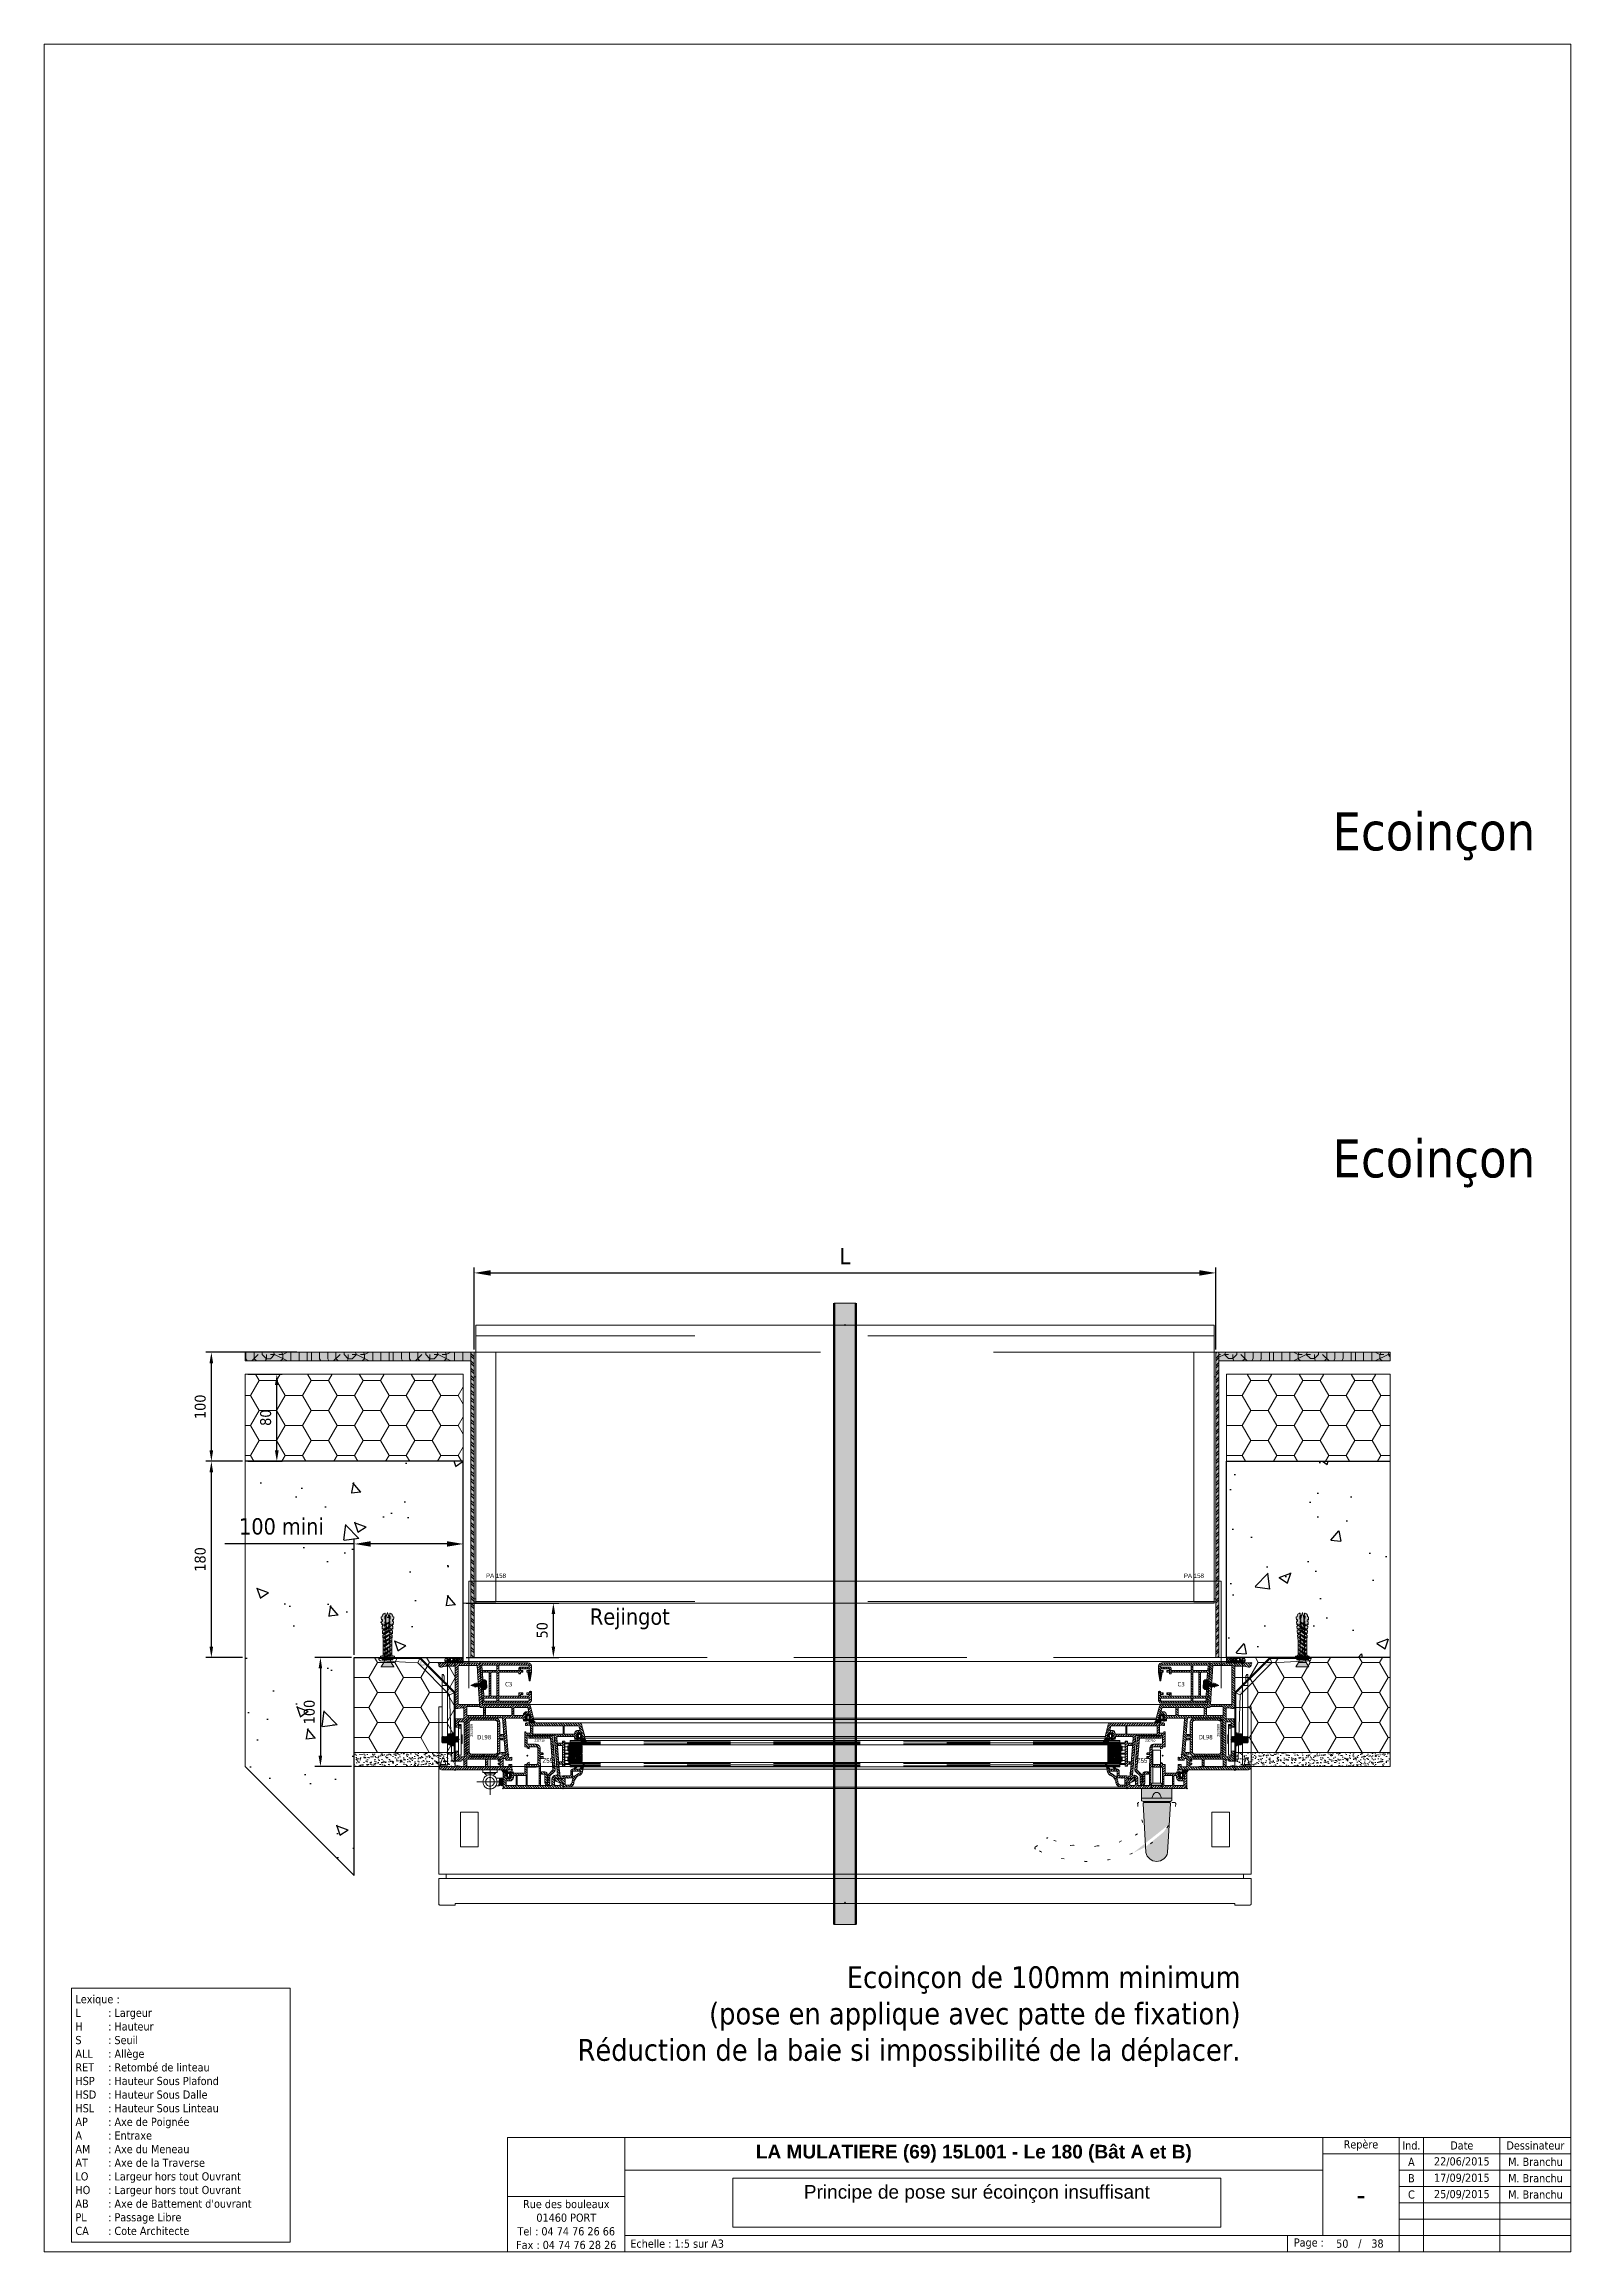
# Paper-space layout 'Ecoinçon A3V' of a CAD drawing. Header units: millimetres. Extents: x 0 to 280, y 21 to 426.
# The model-space entities are those that its viewports show. They can reach past a viewport. Long polylines and large blocks are cut down to what shows.
import ezdxf
from ezdxf.enums import TextEntityAlignment as Align

# ---------------------------------------------------------------- set-up
doc = ezdxf.new("R2010")
doc.units = ezdxf.units.MM
doc.header["$PDMODE"] = 35
doc.header["$PDSIZE"] = 0.5
for name, pattern in [('ACAD_ISO07W100', [3, 0, -3]), ('AXES', [50.8, 31.75, -6.35, 6.35, -6.35]), ('CACHE', [9.525, 6.35, -3.175])]:
    doc.linetypes.add(name, pattern=pattern)
doc.layers.get('0').update_dxf_attribs({"lineweight": 13})
doc.layers.get('Defpoints').update_dxf_attribs({"true_color": 0xc2a584})
for name, color, linetype, lineweight in [('0 - 1 (validé)', 3, 'Continuous', 13), ('1 - Acier', 160, 'Continuous', 13), ('1 - Aluminium', 150, 'Continuous', 13), ('1 - Axe', 1, 'AXES', 0), ('1 - BETON', 251, 'Continuous', 25), ('1 - Bois', 44, 'Continuous', 13), ('1 - Cartouche', 7, 'Continuous', 13), ('1 - Cotation', 32, 'Continuous', 13), ('1 - INTERROMPU', 253, 'CACHE', 13), ('1 - Isolant', 132, 'Continuous', 13), ('1 - Joint', 7, 'Continuous', 13), ('1 - Platre', 252, 'Continuous', 13), ('1 - PVC', 7, 'Continuous', 13), ('1 - Silicone', 40, 'Continuous', 13), ('1 - Texte', 7, 'Continuous', 13), ('1 - Vitrage', 252, 'Continuous', 13), ('Texte', 7, 'Continuous', 13)]:
    doc.layers.add(name, color=color, linetype=linetype, lineweight=lineweight)
for name, color, linetype, lineweight, plot in [('0 - Invisible', 43, 'Continuous', 0, False), ('0 - Trame', 1, 'Continuous', 0, False), ('Non visible', 163, 'Continuous', 25, False)]:
    doc.layers.add(name, color=color, linetype=linetype, lineweight=lineweight, plot=plot)
doc.layers.add('1 - Cache', color=7, linetype='Continuous', lineweight=0, true_color=0xffffff)
doc.styles.get("Standard").update_dxf_attribs({"font": 'ARIALUNI.TTF'})
doc.styles.add('Texte Poralu', font='tahomabd.ttf')
doc.dimstyles.new('100 - 1000', dxfattribs={"dimtxt": 15, "dimasz": 15, "dimexe": 5, "dimexo": 2.5, "dimgap": 8, "dimtad": 1, "dimdec": 1, "dimtxsty": 'Texte Poralu', "dimcen": 10, "dimazin": 0, "dimtfac": 1, "dimtdec": 1, "dimtmove": 0, "dimatfit": 3, "dimfxl": 1, "dimarcsym": 0})
doc.dimstyles.new('30 - 1000', dxfattribs={"dimtxt": 10, "dimasz": 10, "dimexe": 5, "dimexo": 2.5, "dimgap": 5, "dimtad": 1, "dimdec": 1, "dimtxsty": 'Texte Poralu', "dimcen": 5, "dimazin": 0, "dimtfac": 1, "dimtdec": 1, "dimtmove": 0, "dimatfit": 3, "dimfxl": 1, "dimarcsym": 0})
picture_1 = doc.add_image_def('image1.jpg', size_in_pixel=(1285, 649))
pattern_1 = [(45, (-2912.3842, -784.6884), (-0.561266, 0.561266), []), (135, (-2912.3842, -784.6884), (-0.561266, -0.561266), [])]

psp = doc.layouts.new('Ecoinçon A3V')

msp = doc.modelspace()

# ---------------------------------------------------------------- texts
at = {"layer": '1 - Texte', "style": 'Texte Poralu'}
for s, width, insert, char_height, attachment_point in [('Rejingot', 98.0024, (-15233.86, -5806.99), 15, 1), ('Ecoinçon de 100mm minimum\\P(pose en applique avec patte de fixation)\\PRéduction de la baie si impossibilité de la déplacer.', 722.914, (-14637.19, -6135.29), 20, 3)]:
    msp.add_mtext_dynamic_manual_height_columns(s, width=width, gutter_width=300, heights=[0], dxfattribs=dict(at, insert=insert, char_height=char_height, attachment_point=attachment_point))

# ---------------------------------------------------------------- blocks, each defined once
blk = doc.blocks.new('Cartouche - Total de page')
at = {"layer": '1 - Cartouche', "color": 0, "insert": (0, 0), "char_height": 5, "attachment_point": 5, "style": 'Texte Poralu'}
blk.add_mtext('38', dxfattribs=at)
blk = doc.blocks.new('Cartouche - Indice A')
at = {"insert": (0, 0), "char_height": 10, "attachment_point": 5, "style": 'Texte Poralu'}
blk.add_mtext('A', dxfattribs=at)
blk = doc.blocks.new('Cartouche - Indice B')
at = {"insert": (0, 0), "char_height": 10, "attachment_point": 5, "style": 'Texte Poralu'}
blk.add_mtext('B', dxfattribs=at)
blk = doc.blocks.new('Cartouche - Indice C')
at = {"insert": (0, 0), "char_height": 10, "attachment_point": 5, "style": 'Texte Poralu'}
blk.add_mtext('C', dxfattribs=at)
blk = doc.blocks.new("Cartouche - Nom d'affaire")
at = {"layer": '1 - Cartouche', "insert": (0, 0), "char_height": 5, "attachment_point": 5, "style": 'Texte Poralu'}
blk.add_mtext('{\\fArial|b1|i0|c0|p34;LA MULATIERE (69) 15L001 - Le 180 (Bât A et B)}', dxfattribs=at)
blk = doc.blocks.new('Cartouche - Indice A - Date')
at = {"insert": (0, 0), "char_height": 1.5, "attachment_point": 5, "style": 'Texte Poralu'}
blk.add_mtext('22/06/2015', dxfattribs=at)
blk = doc.blocks.new('Cartouche - Indice B - Date')
at = {"insert": (0, 0), "char_height": 1.5, "attachment_point": 5, "style": 'Texte Poralu'}
blk.add_mtext('17/09/2015', dxfattribs=at)
blk = doc.blocks.new('Cartouche - Indice C - Date')
at = {"insert": (0, 0), "char_height": 10, "attachment_point": 5, "style": 'Texte Poralu'}
blk.add_mtext('25/09/2015', dxfattribs=at)
blk = doc.blocks.new('Cartouche - Indice A - Projeteur')
at = {"insert": (0, 0), "char_height": 10, "attachment_point": 5, "style": 'Texte Poralu'}
blk.add_mtext('M. Branchu', dxfattribs=at)
blk = doc.blocks.new('Cartouche - Indice B - Projeteur')
at = {"insert": (0, 0), "char_height": 10, "attachment_point": 5, "style": 'Texte Poralu'}
blk.add_mtext('M. Branchu', dxfattribs=at)
blk = doc.blocks.new('Cartouche - Indice C - Projeteur')
at = {"insert": (0, 0), "char_height": 10, "attachment_point": 5, "style": 'Texte Poralu'}
blk.add_mtext('M. Branchu', dxfattribs=at)
blk = doc.blocks.new('*U35')
at = {"layer": '1 - Cartouche'}
for points in [[(-195, 0), (-173.5, 0), (-173.5, 21), (-195, 21)], [(-173.5, 15), (-45.5, 15), (-45.5, 21), (-173.5, 21)], [(-45.5, 18), (-31.5, 18), (-31.5, 21), (-45.5, 21)], [(-31.5, 18), (-27, 18), (-27, 21), (-31.5, 21)], [(-27, 18), (-13, 18), (-13, 21), (-27, 21)], [(-13, 18), (0, 18), (0, 21), (-13, 21)], [(-45.5, 3), (-31.5, 3), (-31.5, 18), (-45.5, 18)], [(-31.5, 15), (-27, 15), (-27, 18), (-31.5, 18)], [(-27, 15), (-13, 15), (-13, 18), (-27, 18)], [(-13, 15), (0, 15), (0, 18), (-13, 18)], [(-173.5, 3), (-45.5, 3), (-45.5, 15), (-173.5, 15)], [(-31.5, 12), (-27, 12), (-27, 15), (-31.5, 15)], [(-27, 12), (-13, 12), (-13, 15), (-27, 15)], [(-13, 12), (0, 12), (0, 15), (-13, 15)], [(-31.5, 9), (-27, 9), (-27, 12), (-31.5, 12)], [(-31.5, 6), (-27, 6), (-27, 9), (-31.5, 9)], [(-27, 9), (-13, 9), (-13, 12), (-27, 12)], [(-27, 6), (-13, 6), (-13, 9), (-27, 9)], [(-13, 9), (0, 9), (0, 12), (-13, 12)], [(-13, 6), (0, 6), (0, 9), (-13, 9)], [(-31.5, 3), (-27, 3), (-27, 6), (-31.5, 6)], [(-27, 3), (-13, 3), (-13, 6), (-27, 6)], [(-13, 3), (0, 3), (0, 6), (-13, 6)], [(-173.5, 0), (-52, 0), (-52, 3), (-173.5, 3)], [(-52, 0), (-31.5, 0), (-31.5, 3), (-52, 3)], [(-31.5, 0), (-27, 0), (-27, 3), (-31.5, 3)], [(-27, 0), (-13, 0), (-13, 3), (-27, 3)], [(-13, 0), (0, 0), (0, 3), (-13, 3)]]:
    blk.add_lwpolyline(points, close=True, dxfattribs=at)
for name, p, xscale, yscale, zscale in [("Cartouche - Nom d'affaire", (-109.5, 18), 0.5, 0.5, 0.5), ('Cartouche - Indice A', (-29.25, 16.5), 0.15, 0.15, 0.15), ('Cartouche - Indice A - Projeteur', (-6.5, 16.5), 0.15, 0.15, 0.15), ('Cartouche - Indice B', (-29.25, 13.5), 0.15, 0.15, 0.15), ('Cartouche - Indice B - Projeteur', (-6.5, 13.5), 0.15, 0.15, 0.15), ('Cartouche - Indice C', (-29.25, 10.5), 0.1499999999999986, 0.1499999999999986, 0.1499999999999986), ('Cartouche - Indice C - Date', (-20, 10.5), 0.1499999999999986, 0.1499999999999986, 0.1499999999999986), ('Cartouche - Indice C - Projeteur', (-6.5, 10.5), 0.1500000000000004, 0.1500000000000004, 0.1500000000000004), ('Cartouche - Total de page', (-35.47, 1.5), 0.3, 0.3, 0.3)]:
    blk.add_blockref(name, p, dxfattribs=dict(xscale=xscale, yscale=yscale, zscale=zscale))
for name, p in [('Cartouche - Indice A - Date', (-20, 16.5)), ('Cartouche - Indice B - Date', (-20, 13.5))]:
    blk.add_blockref(name, p)
at = {"layer": '1 - Cartouche', "char_height": 1.5, "style": 'Texte Poralu'}
for s, insert, attachment_point in [('Repère', (-38.5, 19.5), 5), ('Ind.', (-29.25, 19.5), 5), ('Date', (-20, 19.5), 5), ('Dessinateur', (-6.5, 19.5), 5), ('Rue des bouleaux\\P01460 PORT\\PTel : 04 74 76 26 66\\PFax : 04 74 76 28 26', (-184.25, 5), 5), ('Page : ', (-50.81, 1.5), 4), ('/', (-38.69, 1.5), 5)]:
    blk.add_mtext(s, dxfattribs=dict(at, insert=insert, attachment_point=attachment_point))
at = {"layer": '1 - Cartouche', "style": 'Texte Poralu'}
for tag, height, p in [('DESIGNATION', 2.5, (-109.5, 9)), ('REPERE', 2, (-38.5, 10.5)), ('NUM_PAGE', 1.5, (-41.91, 1.5))]:
    blk.add_attdef(tag, text='', height=height, dxfattribs=at).set_placement(p, align=Align.MIDDLE_CENTER)
blk.add_attdef('ECHELLE', text='', height=1.5, dxfattribs=at).set_placement((-172.5, 1.5), align=Align.MIDDLE_LEFT)
at = {"layer": '1 - Cache'}
image = blk.add_image(picture_1, insert=(-195, 10.14), size_in_units=(21.5, 10.86), dxfattribs=at)
blk = doc.blocks.new('*U36')
at = {"layer": '1 - Cartouche'}
blk.add_lwpolyline([(0, 0), (0, 405), (-280, 405), (-280, 0), (0, 0)], dxfattribs=at)
blk = doc.blocks.new('*U45')
at = {"layer": '0 - Invisible'}
blk.add_lwpolyline([(-20.07, -23.29), (20.07, -23.29), (20.07, 23.29), (-20.07, 23.29)], close=True, dxfattribs=at)
at = {"layer": 'Texte', "insert": (-19.32, 0), "char_height": 1.5, "attachment_point": 4, "style": 'Texte Poralu'}
blk.add_mtext("\\pt1.125;Lexique :\\P\\pt6;L ^I: Largeur \\PH ^I: Hauteur\\PS ^I: Seuil\\PALL^I: Allège\\PRET^I: Retombé de linteau\\PHSP^I: Hauteur Sous Plafond\\PHSD^I: Hauteur Sous Dalle\\PHSL^I: Hauteur Sous Linteau\\PAP^I: Axe de Poignée\\PA^I: Entraxe\\PAM^I: Axe du Meneau\\PAT^I: Axe de la Traverse\\PLO^I: Largeur hors tout Ouvrant\\PHO^I: Largeur hors tout Ouvrant\\PAB^I: Axe de Battement d'ouvrant\\PPL^I: Passage Libre\\PCA^I: Cote Architecte", dxfattribs=at)
blk = doc.blocks.new('Cadre Coupe_Elev')
at = {"layer": '0 - Trame'}
for points in [[(500, 500), (9500, 500), (9500, 9500), (500, 9500)], [(500, 1500), (9500, 1500), (9500, 500), (500, 500)]]:
    blk.add_lwpolyline(points, close=True, dxfattribs=at)
at = {"layer": 'Defpoints'}
for p in [(5000, 3733.5), (5000, 1200), (5000, 1000), (5000, 800)]:
    blk.add_point(p, dxfattribs=at)
at = {"color": 7}
blk.add_attdef('REPERE_1', text='', height=300, dxfattribs=at).set_placement((1000, 9000), align=Align.MIDDLE_CENTER)
at = {"layer": '1 - Texte', "color": 7}
for tag, p in [('DEFINITION1', (5000, 1200)), ('DEFINITION2', (5000, 800))]:
    blk.add_attdef(tag, text='', height=250, dxfattribs=at).set_placement(p, align=Align.MIDDLE_CENTER)
at = {"layer": 'Non visible', "style": 'Texte Poralu'}
for p in [(5447.1, 4905.8), (5447.1, 4605.8)]:
    blk.add_attdef('REPERE_2', text='', height=35, dxfattribs=at).set_placement(p, align=Align.MIDDLE_LEFT)
blk = doc.blocks.new('*D415')
at = {"layer": '1 - Cotation', "color": 0, "lineweight": -2, "transparency": 16777216}
for p, q in [((-15450, -5747.9), (-15568.6, -5747.9)), ((-15450, -5849.6), (-15450, -5742.9)), ((-15365, -5747.9), (-15435, -5747.9)), ((-15350, -5849.6), (-15350, -5742.9))]:
    blk.add_line(p, q, dxfattribs=at)
at = {"layer": '1 - Cotation', "color": 0, "transparency": 16777216}
for points in [[(-15435, -5745.4), (-15435, -5750.4), (-15450, -5747.9)], [(-15365, -5745.4), (-15365, -5750.4), (-15350, -5747.9)]]:
    blk.add_solid(points, dxfattribs=at)
at = {"layer": 'Defpoints', "color": 0, "transparency": 16777216}
for p in [(-15450, -5747.9), (-15450, -5852.1), (-15350, -5852.1)]:
    blk.add_point(p, dxfattribs=at)
at = {"layer": '1 - Cotation', "color": 0, "transparency": 16777216, "insert": (-15516.8, -5731.9), "char_height": 15, "attachment_point": 5, "style": 'Texte Poralu'}
blk.add_mtext('100 mini', dxfattribs=at)
blk = doc.blocks.new('*U648')
at = {"layer": '1 - Isolant'}
h = blk.add_hatch(dxfattribs=at)
h.set_pattern_fill('HONEY', color=256, scale=5, style=0)
h.set_pattern_definition([(0, (60, 80), (23.8125, 13.74815), [15.875, -31.75]), (120, (60, 80), (-23.8125, 13.74815), [15.875, -31.75]), (60, (60, 80), (5e-08, 27.4963), [-31.75, 15.875])])
h.paths.add_polyline_path([(-200, 0), (0, 0), (0, 80), (-200, 80)])
at = {"layer": '0 - Invisible'}
blk.add_lwpolyline([(-200, 80), (-200, 0)], dxfattribs=at)
at = {"layer": '1 - Isolant'}
blk.add_lwpolyline([(-200, 0), (0, 0), (0, 0), (0, 0), (0, 80), (-200, 80)], dxfattribs=at)
blk = doc.blocks.new('*U647')
at = {"layer": '1 - Isolant'}
h = blk.add_hatch(dxfattribs=at)
h.set_pattern_fill('HONEY', color=256, scale=5)
h.set_pattern_definition([(0, (287.5, -1e-14), (23.8125, 13.74815), [15.875, -31.75]), (120, (287.5, -1e-14), (-23.8125, 13.74815), [15.875, -31.75]), (60, (287.5, -1e-14), (5e-08, 27.4963), [-31.75, 15.875])])
h.paths.add_polyline_path([(-100, -87), (-100, 0), (-7.5, 0), (-7.5, -87)])
at = {"layer": '1 - Platre'}
h = blk.add_hatch(dxfattribs=at)
h.set_pattern_fill('AR-SAND', color=256, scale=0.1)
h.set_pattern_definition([(37.5, (287.5, -1e-14), (-0.160003, 4.894132), [0, -3.8608, 0, -4.318, 0, -4.1275]), (7.5, (287.5, -1e-14), (4.49523, 7.16825), [0, -2.0828, 0, -3.4798, 0, -1.3335]), (327.5, (284.3756, -1e-14), (7.909924, 0.01437), [0, -1.27, 0, -4.572, 0, -5.969]), (317.5, (284.3756, -1e-14), (7.63556, 2.22929), [0, -0.635, 0, -2.9972, 0, -3.429])])
h.paths.add_polyline_path([(-100, -100), (-100, -87), (-7.5, -87), (-7.5, -100)])
at = {"layer": '0 - Invisible'}
for points in [[(-100, -87), (-100, 0)], [(-100, -100), (-100, -87)]]:
    blk.add_lwpolyline(points, dxfattribs=at)
at = {"layer": '1 - Isolant'}
blk.add_lwpolyline([(-100, 0), (-7.5, 0), (-7.5, -87), (-100, -87)], dxfattribs=at)
at = {"layer": '1 - Platre'}
blk.add_lwpolyline([(-100, -87), (-7.5, -87), (-7.5, -100), (-100, -100)], dxfattribs=at)
blk = doc.blocks.new('*U437')
at = {"layer": '1 - Isolant'}
h = blk.add_hatch(dxfattribs=at)
h.set_pattern_fill('HONEY', color=256, scale=5)
h.set_pattern_definition([(0, (47.5, -1e-14), (23.8125, 13.7482), [15.875, -31.75]), (120, (47.5, -1e-14), (-23.8125, 13.7482), [15.875, -31.75]), (60, (47.5, -1e-14), (5e-08, 27.4963), [-31.75, 15.875])])
h.paths.add_polyline_path([(150, -87), (150, 0), (7.5, 0), (7.5, -87)])
at = {"layer": '1 - Platre'}
h = blk.add_hatch(dxfattribs=at)
h.set_pattern_fill('AR-SAND', color=256, scale=0.1)
h.set_pattern_definition([(37.5, (47.5, -1e-14), (-0.16, 4.89413), [0, -3.8608, 0, -4.318, 0, -4.1275]), (7.5, (47.5, -1e-14), (4.49523, 7.16825), [0, -2.0828, 0, -3.4798, 0, -1.3335]), (327.5, (44.3757, -1e-14), (7.90992, 0.01437), [0, -1.27, 0, -4.572, 0, -5.969]), (317.5, (44.376, -1e-14), (7.63556, 2.2293), [0, -0.635, 0, -2.9972, 0, -3.429])])
h.paths.add_polyline_path([(150, -100), (150, -87), (7.5, -87), (7.5, -100)])
at = {"layer": '0 - Invisible'}
for points in [[(150, -87), (150, 0)], [(150, -100), (150, -87)]]:
    blk.add_lwpolyline(points, dxfattribs=at)
at = {"layer": '1 - Isolant'}
blk.add_lwpolyline([(150, 0), (7.5, 0), (7.5, -87), (150, -87)], dxfattribs=at)
at = {"layer": '1 - Platre'}
blk.add_lwpolyline([(150, -87), (7.5, -87), (7.5, -100), (150, -100)], dxfattribs=at)
blk = doc.blocks.new('*U442')
at = {"layer": '1 - Isolant'}
h = blk.add_hatch(dxfattribs=at)
h.set_pattern_fill('HONEY', color=256, scale=5, style=0)
h.set_pattern_definition([(0, (110, 80), (23.8125, 13.74815), [15.875, -31.75]), (120, (110, 80), (-23.8125, 13.74815), [15.875, -31.75]), (60, (110, 80), (5e-08, 27.4963), [-31.75, 15.875])])
h.paths.add_polyline_path([(-150, 0), (0, 0), (0, 80), (-150, 80)])
at = {"layer": '0 - Invisible'}
blk.add_lwpolyline([(-150, 80), (-150, 0)], dxfattribs=at)
at = {"layer": '1 - Isolant'}
blk.add_lwpolyline([(-150, 0), (0, 0), (0, 0), (0, 0), (0, 80), (-150, 80)], dxfattribs=at)
blk = doc.blocks.new('*U411')
at = {"layer": '1 - PVC', "linetype": 'CACHE'}
for points in [[(-345, 0), (-345, 98), (-340, 98)], [(345, 0), (345, 98), (340, 98)]]:
    blk.add_lwpolyline(points, dxfattribs=at)
at = {"layer": '1 - PVC', "linetype": 'ByBlock'}
blk.add_lwpolyline([(-340, 98), (340, 98)], dxfattribs=at)
for tag, p in [('PA1', (-320, 103)), ('PA2', (320, 103))]:
    blk.add_attdef(tag, text='', height=4).set_placement(p, align=Align.MIDDLE_CENTER)
blk = doc.blocks.new('*U540')
at = {"layer": '1 - Aluminium'}
for p, q in [((-340, 207.6), (-338.5, 207.6)), ((340, 207.6), (338.5, 207.6))]:
    blk.add_line(p, q, dxfattribs=at)
at = {"layer": '1 - Aluminium', "linetype": 'CACHE', "ltscale": 2}
for p, q in [((-340, 3.9), (-338.5, 3.9)), ((340, 3.9), (338.5, 3.9))]:
    blk.add_line(p, q, dxfattribs=at)
for points in [[(-338.5, 255), (338.5, 255), (338.5, 245), (-338.5, 245)], [(338.5, 1.5), (-338.5, 1.5), (-338.5, 0), (338.5, 0)]]:
    blk.add_lwpolyline(points, close=True, dxfattribs=at)
at = {"layer": '1 - Aluminium', "linetype": 'ByBlock', "ltscale": 2}
for points in [[(-338.5, 20), (-338.5, 255), (338.5, 255), (338.5, 20)], [(-340, 20), (-340, 230), (-338.5, 230), (-338.5, 20)], [(340, 20), (340, 230), (338.5, 230), (338.5, 20)]]:
    blk.add_lwpolyline(points, dxfattribs=at)
at = {"layer": '1 - Aluminium', "linetype": 'CACHE', "ltscale": 2}
for points in [[(-340, 230), (-320, 230), (-320, 20)], [(340, 230), (320, 230), (320, 1.2), (340, 1.2), (340, 20)], [(340, 20), (340, 230)], [(-338.5, 1.2), (-340, 1.2), (-340, 20)], [(-320, 20), (-320, 1.2), (-340, 1.2), (-340, 20)], [(338.5, 0), (-338.5, 0), (-338.5, 20)], [(338.5, 1.2), (340, 1.2), (340, 20)], [(338.5, 20), (338.5, 0)]]:
    blk.add_lwpolyline(points, dxfattribs=at)
blk = doc.blocks.new('*D645')
at = {"layer": '1 - Cotation', "color": 0, "lineweight": -2, "transparency": 16777216}
for p, q in [((-15340, -5569.6), (-15340, -5494.3)), ((-15325, -5499.3), (-14675, -5499.3)), ((-14660, -5569.6), (-14660, -5494.3))]:
    blk.add_line(p, q, dxfattribs=at)
at = {"layer": '1 - Cotation', "color": 0, "transparency": 16777216}
for points in [[(-15325, -5496.8), (-15325, -5501.8), (-15340, -5499.3)], [(-14675, -5496.8), (-14675, -5501.8), (-14660, -5499.3)]]:
    blk.add_solid(points, dxfattribs=at)
at = {"layer": 'Defpoints', "color": 0, "transparency": 16777216}
for p in [(-14660, -5499.3), (-15340, -5572.1), (-14660, -5572.1)]:
    blk.add_point(p, dxfattribs=at)
at = {"layer": '1 - Cotation', "color": 0, "transparency": 16777216, "insert": (-15000, -5483.8), "char_height": 15, "attachment_point": 5, "style": 'Texte Poralu'}
blk.add_mtext('L', dxfattribs=at)
blk = doc.blocks.new('*U176')
at = {"layer": '1 - Acier', "linetype": 'ByBlock'}
for p, q in [((-26.5, 0), (-13.5, 0)), ((-26.5, -2.5), (-26.5, 0)), ((-26.5, -2.5), (-13.5, -2.5)), ((-25, -3), (-25, -2.5)), ((-25, -3), (-15, -3)), ((-15, -3), (-15, -2.5)), ((-14.6, -14.6), (-12, -14.6)), ((-14.5, -7.6), (-11.1, -7.6)), ((-13.5, -2.5), (-13.5, 0)), ((-11.2, -7.6), (-12, -14.6)), ((-11.2, -13.8), (-12, -14.6)), ((-11.2, -13.8), (-12, -14.6)), ((-11.2, -13.8), (-10.6, -8.2)), ((-11.2, -13.8), (-10.6, -8.2)), ((-10.6, -14.5), (-11.2, -13.8)), ((-10.6, -14.5), (-11.2, -13.8)), ((-10.6, -8.2), (-11.1, -7.6)), ((-10.6, -14.5), (-9.8, -7.4)), ((-9.8, -7.4), (-10.6, -8.2)), ((-9.8, -7.4), (-10.6, -8.2)), ((-9.9, -13.8), (-10.6, -14.5)), ((-9.9, -13.8), (-10.6, -14.5)), ((-9.2, -8.2), (-9.9, -13.8)), ((-9.2, -8.2), (-9.9, -13.8)), ((-9.3, -14.6), (-9.9, -13.8)), ((-9.3, -14.6), (-9.9, -13.8)), ((-9.2, -8.2), (-9.8, -7.4)), ((-9.2, -8.2), (-9.8, -7.4)), ((-9.3, -14.6), (-8.5, -7.6)), ((-8.5, -7.6), (-9.3, -14.6)), ((-8.5, -13.8), (-9.3, -14.6)), ((-8.5, -13.8), (-9.3, -14.6)), ((-8.5, -7.6), (-9.2, -8.2)), ((-8.5, -7.6), (-9.2, -8.2)), ((-8, -8), (-8.5, -7.6)), ((-8, -8), (-8.5, -7.6)), ((-8.5, -13.8), (-8, -9.3)), ((-8.5, -13.8), (-8, -9.3)), ((-8, -14.4), (-8.5, -13.8)), ((-8, -8), (-8, -14.4))]:
    blk.add_line(p, q, dxfattribs=at)
for radius in [6.5, 4]:
    blk.add_circle((-20, -11), radius, dxfattribs=at)
for start, end in [(215.0332, 245.0619), (294.9381, 324.9668)]:
    blk.add_arc((-20, 0.5), 6.11, start, end, dxfattribs=at)
at = {"layer": '1 - Axe', "color": 1, "linetype": 'AXES', "ltscale": 0.1}
for p, q in [((-20, -23), (-20, 9.6)), ((-32, -11), (-8, -11))]:
    blk.add_line(p, q, dxfattribs=at)
blk = doc.blocks.new('*U435')
at = {"layer": '1 - BETON'}
h = blk.add_hatch(dxfattribs=at)
h.set_pattern_fill('CONCRETE', color=256, scale=15, style=0, pattern_type=2)
h.set_pattern_definition([(50, (-50, -20), (107.59, -9.413), [11.25, -123.75]), (355, (-50, -20), (-20.813, 112.83), [9, -99]), (100.45, (-41.03, -20.78), (86.776, 103.416), [9.56, -105.17]), (46.184, (-50, 10), (160.086, -24.83), [16.875, -185.625]), (96.636, (-36.66, 7.93), (140.2, 146.12), [14.34, -157.76]), (351.184, (-50, 10), (140.2, 146.12), [13.5, -148.5]), (21, (-35, 2.5), (89.536, -60.393), [11.25, -123.75]), (326, (-35, 2.5), (36.497, 108.773), [9, -99]), (71.45, (-27.54, -2.53), (126.033, 48.38), [9.56, -105.17]), (37.5, (-50, -20), (1.824, 49.934), [0, -97.8, 0, -100.5, 0, -99.375]), (7.5, (-50, -20), (39.46, 59.162), [0, -57.3, 0, -95.55, 0, -37.875]), (327.5, (-83.45, -20), (80.0734, -3.383), [0, -37.5, 0, -117, 0, -155.25]), (317.5, (-98.45, -20), (87.478, 15.016), [0, -48.75, 0, -77.7, 0, -110.25])])
h.paths.add_polyline_path([(150, 180), (150, 0), (0, 0), (0, 180)])
at = {"layer": '0 - Invisible'}
blk.add_lwpolyline([(150, 180), (150, 0)], dxfattribs=at)
at = {"layer": '1 - BETON'}
blk.add_lwpolyline([(150, 0), (0, 0), (0, 180), (150, 180)], dxfattribs=at)
blk = doc.blocks.new('*U646')
at = {"layer": '1 - BETON'}
h = blk.add_hatch(dxfattribs=at)
h.set_pattern_fill('CONCRETE', color=256, scale=15, style=0, pattern_type=2)
h.set_pattern_definition([(50, (-4e-14, -20), (107.59, -9.413), [11.25, -123.75]), (355, (-4e-14, -20), (-20.813, 112.83), [9, -99]), (100.45, (8.97, -20.78), (86.776, 103.416), [9.56, -105.17]), (46.184, (-4e-14, 10), (160.086, -24.83), [16.875, -185.625]), (96.636, (13.34, 7.93), (140.2, 146.12), [14.34, -157.757]), (351.184, (-4e-14, 10), (140.2, 146.12), [13.5, -148.5]), (21, (15, 2.5), (89.536, -60.393), [11.25, -123.75]), (326, (15, 2.5), (36.497, 108.773), [9, -99]), (71.45, (22.46, -2.53), (126.033, 48.38), [9.56, -105.17]), (37.5, (-4e-14, -20), (1.824, 49.934), [0, -97.8, 0, -100.5, 0, -99.375]), (7.5, (-4e-14, -20), (39.46, 59.162), [0, -57.3, 0, -95.55, 0, -37.875]), (327.5, (-33.45, -20), (80.0734, -3.383), [0, -37.5, 0, -117, 0, -155.25]), (317.5, (-48.45, -20), (87.478, 15.016), [0, -48.75, 0, -77.7, 0, -110.25])])
h.paths.add_polyline_path([(100, -200), (200, -100), (200, 180), (0, 180), (0, 0), (100, 0)])
at = {"layer": '0 - Invisible'}
blk.add_lwpolyline([(100, -200), (200, -100), (200, 180)], dxfattribs=at)
at = {"layer": '1 - BETON'}
blk.add_lwpolyline([(100, -200), (100, 0), (0, 0), (0, 180), (200, 180)], dxfattribs=at)
blk = doc.blocks.new('*D640')
at = {"layer": 'Defpoints', "color": 0, "lineweight": -2, "transparency": 16777216}
for p, q in [((-15552.5, -5672.1), (-15586, -5672.1)), ((-15581, -5842.1), (-15581, -5682.1)), ((-15552.5, -5852.1), (-15586, -5852.1))]:
    blk.add_line(p, q, dxfattribs=at)
at = {"layer": 'Defpoints', "color": 0, "transparency": 16777216}
for p in [(-15581, -5672.1), (-15550, -5672.1), (-15550, -5852.1)]:
    blk.add_point(p, dxfattribs=at)
for points in [[(-15582.7, -5682.1), (-15579.4, -5682.1), (-15581, -5672.1)], [(-15582.7, -5842.1), (-15579.4, -5842.1), (-15581, -5852.1)]]:
    blk.add_solid(points, dxfattribs=at)
at = {"layer": 'Defpoints', "color": 0, "transparency": 16777216, "insert": (-15591.2, -5762.1), "char_height": 10, "attachment_point": 5, "rotation": 90, "style": 'Texte Poralu'}
blk.add_mtext('180', dxfattribs=at)
blk = doc.blocks.new('*D641')
at = {"layer": '1 - Cotation', "color": 0, "lineweight": -2, "transparency": 16777216}
for p, q in [((-15452.5, -5852.1), (-15486, -5852.1)), ((-15481, -5862.1), (-15481, -5942.1)), ((-15452.5, -5952.1), (-15486, -5952.1))]:
    blk.add_line(p, q, dxfattribs=at)
at = {"layer": '1 - Cotation', "color": 0, "transparency": 16777216}
for points in [[(-15482.7, -5862.1), (-15479.4, -5862.1), (-15481, -5852.1)], [(-15482.7, -5942.1), (-15479.4, -5942.1), (-15481, -5952.1)]]:
    blk.add_solid(points, dxfattribs=at)
at = {"layer": 'Defpoints', "color": 0, "transparency": 16777216}
for p in [(-15450, -5852.1), (-15481, -5952.1), (-15450, -5952.1)]:
    blk.add_point(p, dxfattribs=at)
at = {"layer": '1 - Cotation', "color": 0, "transparency": 16777216, "insert": (-15491.2, -5902.1), "char_height": 10, "attachment_point": 5, "rotation": 90, "style": 'Texte Poralu'}
blk.add_mtext('100', dxfattribs=at)
blk = doc.blocks.new('*U291')
at = {"layer": '1 - Acier'}
h = blk.add_hatch(dxfattribs=at)
h.set_pattern_fill('ANSI31', color=256, scale=0.5, style=0)
h.set_pattern_definition([(45, (-53.198, 0), (-1.12253, 1.12253), [])])
h.paths.add_polyline_path([(-1.2, 10.3, -0.414214), (-0.7, 9.9), (-0.7, 9.4), (0, 9.4), (0, 10.1, 0.414214), (-0.9, 11.1), (-6.8, 11.1, 0.414214), (-7.7, 10.1), (-7.7, 2.5, 0.414214), (-6.8, 1.6), (6.8, 1.6, 0.414214), (7.7, 2.5), (7.7, 10.1, 0.414214), (6.8, 11.1), (0.9, 11.1, 0.414214), (0, 10.1), (0, 9.4), (0.7, 9.4), (0.7, 9.9, -0.414214), (1.2, 10.3), (6.5, 10.3, -0.414214), (7, 9.9), (7, 2.7, -0.414214), (6.5, 2.3), (-6.5, 2.3, -0.414214), (-7, 2.7), (-7, 9.9, -0.414214), (-6.5, 10.3)])
at = {"layer": '1 - Silicone'}
h = blk.add_hatch(dxfattribs=at)
h.set_pattern_fill('ANSI31', color=256, scale=3, style=0)
h.set_pattern_definition([(135, (89.45962, 19.9178), (0.265165, 0.265165), [])])
h.paths.add_polyline_path([(-8, 2.5), (-7.7, 2.5), (-7.7, 10.1), (-8, 10.1)])
h = blk.add_hatch(dxfattribs=at)
h.set_pattern_fill('ANSI37', color=256, scale=0.25, style=0)
h.set_pattern_definition([(45, (-53.198, 0), (-0.561266, 0.561266), []), (135, (-53.198, 0), (-0.561266, -0.561266), [])])
edge = h.paths.add_edge_path()
edge.add_arc((-6.7, 2.5), 0.95, 180, 270, ccw=False)
edge.add_line((-7.7, 2.5), (-8, 2.5))
edge.add_line((-8, 2.5), (-8, 0))
edge.add_spline(control_points=[(-8, 0), (-7.7, 0.3), (-7.1, 1.1), (-5.1, 0.7), (-1.2, 0.1), (0.5, 0.4), (1.6, 0.7), (4.9, 0.6), (6.1, -0.4), (7.4, 0.5), (7.9, 0.1), (8, 0)], knot_values=[0, 0, 0, 0, 1.112924, 3.032488, 5.381325, 7.006548, 8.100712, 8.980186, 10.784819, 12.190253, 12.587238, 12.587238, 12.587238, 12.587238], degree=3, periodic=0)
edge.add_line((8, 0), (8, 2.5))
edge.add_line((8, 2.5), (7.7, 2.5))
edge.add_arc((6.7, 2.5), 0.95, -90, 0, ccw=False)
edge.add_line((6.8, 1.6), (-6.8, 1.6))
h = blk.add_hatch(dxfattribs=at)
h.set_pattern_fill('ANSI31', color=256, scale=3, style=0)
h.set_pattern_definition([(45, (-89.45962, 19.9178), (-0.265165, 0.265165), [])])
h.paths.add_polyline_path([(8, 10.1), (7.7, 10.1), (7.7, 2.5), (8, 2.5)])
at = {"layer": '0 - Invisible'}
for p, q in [((-8, 2.5), (-8, 0)), ((8, 2.5), (8, 0))]:
    blk.add_line(p, q, dxfattribs=at)
at = {"layer": '1 - Acier'}
blk.add_lwpolyline([(0, 9.4), (0, 10.1, 0.414214), (-0.9, 11.1), (-6.8, 11.1, 0.414214), (-7.7, 10.1), (-7.7, 2.5, 0.414214), (-6.8, 1.6), (6.8, 1.6, 0.414214), (7.7, 2.5), (7.7, 10.1, 0.414214), (6.8, 11.1), (0.9, 11.1, 0.414214), (0, 10.1)], format="xyb", dxfattribs=at)
blk.add_lwpolyline([(0.7, 9.4), (0.7, 9.9, -0.414214), (1.2, 10.3), (6.5, 10.3, -0.414214), (7, 9.9), (7, 2.7, -0.414214), (6.5, 2.3), (-6.5, 2.3, -0.414214), (-7, 2.7), (-7, 9.9, -0.414214), (-6.5, 10.3), (-1.2, 10.3, -0.414214), (-0.7, 9.9), (-0.7, 9.4)], format="xyb", close=True, dxfattribs=at)
at = {"layer": '1 - PVC'}
for centre, radius in [((-6.4, 7.3), 0.486), ((-6.4, 3.3), 0.486), ((-6.4, 8.2), 0.358), ((-6.5, 6.3), 0.257), ((-6.4, 4.3), 0.358), ((-6.1, 9.4), 0.563), ((-6.1, 5.5), 0.563), ((-6, 6.6), 0.256), ((-6, 2.6), 0.256), ((-5.8, 7.9), 0.179), ((-5.8, 4), 0.179), ((-5.5, 7.6), 0.277), ((-5.2, 8.3), 0.486), ((-5.4, 7), 0.307), ((-5.2, 4.4), 0.486), ((-5.4, 3), 0.307), ((-5.2, 9.2), 0.282), ((-5.2, 5.3), 0.282), ((-5.2, 9.8), 0.205), ((-5.2, 5.8), 0.205), ((-5.1, 6.4), 0.232), ((-4.8, 7.5), 0.384), ((-4.8, 3.5), 0.384), ((-5.1, 2.5), 0.125), ((-4.7, 10.1), 0.13), ((-4.7, 9.6), 0.154), ((-4.7, 5.6), 0.154), ((-4.4, 9), 0.435), ((-4.7, 6), 0.138), ((-4.4, 5), 0.435), ((-4.5, 6.5), 0.23), ((-4.5, 2.6), 0.23), ((-4.3, 10), 0.219), ((-4.3, 9.6), 0.16), ((-4.2, 8.2), 0.279), ((-4.2, 4), 0.381), ((-4.2, 7.7), 0.13), ((-3.9, 7.1), 0.435), ((-3.9, 3.1), 0.422), ((-4, 6.2), 0.189), ((-3.9, 5.6), 0.37), ((-3.8, 9.5), 0.293), ((-3.8, 4.5), 0.202), ((-3.7, 10.1), 0.171), ((-3.3, 9), 0.479), ((-3.5, 8), 0.282), ((-3.1, 3.9), 0.63), ((-3.6, 2.5), 0.165), ((-3, 6.6), 0.602), ((-3.2, 5), 0.342), ((-3, 9.8), 0.435), ((-3.2, 2.9), 0.171), ((-3, 5.6), 0.277), ((-2.8, 7.7), 0.397), ((-2.9, 8.4), 0.223), ((-2.7, 2.7), 0.343), ((-2.8, 3.1), 0.112), ((-2.4, 9.1), 0.384), ((-2.4, 5.2), 0.384), ((-2.4, 8.5), 0.128), ((-2.4, 4.5), 0.128), ((-2.1, 9.8), 0.286), ((-2.1, 8.1), 0.256), ((-2.1, 7.3), 0.23), ((-2.2, 6.9), 0.132), ((-2.1, 5.9), 0.366), ((-2.1, 4.1), 0.256), ((-2.1, 3.4), 0.23), ((-2.2, 2.9), 0.203), ((-1.6, 6.7), 0.435), ((-1.6, 2.7), 0.435), ((-1.7, 9.3), 0.23), ((-1.6, 8.5), 0.307), ((-1.6, 4.6), 0.307), ((-1.4, 7.7), 0.435), ((-1.5, 5.2), 0.309), ((-1.4, 3.7), 0.435), ((-1.4, 10), 0.232), ((-1.4, 6), 0.162), ((-1.3, 9.6), 0.149), ((-1.1, 9.1), 0.286), ((-1, 5.6), 0.22), ((-1, 8.5), 0.236), ((-1, 6.9), 0.179), ((-0.9, 6.1), 0.276), ((-0.9, 4.8), 0.309), ((-1, 9.6), 0.164), ((-0.7, 8), 0.186), ((-0.7, 7.4), 0.267), ((-0.7, 6.6), 0.195), ((-0.4, 3.3), 0.486), ((-0.7, 2.6), 0.2), ((-0.5, 8.7), 0.186), ((-0.4, 4.3), 0.358), ((-0.2, 6.9), 0.362), ((-0.4, 6.3), 0.181), ((-0.1, 5.5), 0.563), ((-0.3, 9.1), 0.156), ((-0.3, 8.2), 0.22), ((0, 7.7), 0.337), ((0.1, 2.6), 0.256), ((0.1, 9), 0.267), ((0.2, 8.3), 0.276), ((0.2, 6.4), 0.257), ((0.2, 4), 0.179), ((0.5, 7.1), 0.206), ((0.6, 3), 0.307), ((0.6, 7.9), 0.219), ((0.9, 4.4), 0.486), ((0.7, 6.5), 0.179), ((0.8, 8.9), 0.241), ((1.1, 7.4), 0.486), ((0.8, 5.8), 0.205), ((0.9, 5.3), 0.282), ((1.1, 8.4), 0.358), ((1.4, 9.6), 0.563), ((1.2, 3.5), 0.384), ((1.3, 6.1), 0.261), ((1.4, 5.6), 0.154), ((1.6, 6.7), 0.256), ((1.7, 5.2), 0.384), ((1.6, 2.6), 0.23), ((1.7, 4.5), 0.128), ((1.7, 8.1), 0.179), ((2, 4.1), 0.256), ((1.9, 3.4), 0.23), ((2, 7.6), 0.189), ((2.2, 6.2), 0.447), ((2.4, 8.5), 0.486), ((2.2, 7.1), 0.307), ((2.5, 2.7), 0.435), ((2.3, 10), 0.205), ((2.4, 9.4), 0.282), ((2.4, 4.6), 0.307), ((2.3, 5.3), 0.138), ((2.7, 3.7), 0.435), ((2.7, 7.7), 0.384), ((2.7, 6.8), 0.164), ((2.8, 5.6), 0.299), ((2.6, 5.1), 0.17), ((3.1, 6.2), 0.338), ((3.1, 9.8), 0.302), ((3, 4.8), 0.216), ((3.3, 8.9), 0.472), ((3.3, 7), 0.401), ((3.4, 3), 0.463), ((3.2, 8.1), 0.209), ((3.4, 4.3), 0.355), ((3.9, 5.3), 0.739), ((3.5, 3.7), 0.167), ((3.6, 7.8), 0.21), ((3.6, 6.4), 0.171), ((4.1, 9.7), 0.597), ((4, 8.3), 0.335), ((3.9, 6.9), 0.153), ((4, 2.5), 0.217), ((4.2, 7.5), 0.361), ((4, 4.3), 0.192), ((4.4, 6.4), 0.474), ((4.5, 3.6), 0.567), ((4.1, 3), 0.0725), ((4.5, 8.7), 0.282), ((4.6, 2.6), 0.33), ((4.6, 4.5), 0.239), ((4.8, 8.1), 0.334), ((4.9, 7.2), 0.276), ((4.9, 9.8), 0.154), ((5.1, 5.2), 0.387), ((5.2, 9.3), 0.384), ((5.1, 6), 0.292), ((5.1, 4.4), 0.236), ((5, 3.1), 0.186), ((5.1, 6.7), 0.23), ((5.2, 2.5), 0.186), ((5.2, 8.7), 0.128), ((5.3, 3.4), 0.181), ((5.5, 8.3), 0.256), ((5.4, 7.5), 0.23), ((5.6, 4), 0.343), ((5.5, 2.9), 0.232), ((5.6, 10), 0.283), ((5.6, 6.3), 0.154), ((5.6, 4.7), 0.243), ((5.5, 2.5), 0.106), ((6, 6.8), 0.435), ((5.9, 8.7), 0.307), ((5.9, 5.8), 0.309), ((5.8, 3.3), 0.186), ((6, 2.6), 0.229), ((6, 9.4), 0.243), ((6.2, 7.8), 0.435), ((6, 5.2), 0.179), ((6.2, 4.6), 0.324), ((6, 3), 0.0923), ((6.1, 4), 0.106), ((6.4, 9.8), 0.229), ((6.4, 3.4), 0.307), ((6.5, 6.1), 0.344), ((6.3, 2.8), 0.149), ((6.6, 8.8), 0.219), ((6.6, 5.2), 0.286), ((6.6, 7), 0.195), ((6.6, 4), 0.263), ((6.6, 2.5), 0.149), ((6.6, 9.3), 0.138), ((6.7, 8.3), 0.102), ((6.7, 7.4), 0.105), ((6.7, 4.7), 0.114), ((6.7, 2.9), 0.156)]:
    blk.add_circle(centre, radius, dxfattribs=at)
at = {"layer": '1 - Silicone'}
for points in [[(-8, 10.1), (-7.7, 10.1), (-7.7, 2.5), (-8, 2.5)], [(8, 10.1), (7.7, 10.1), (7.7, 2.5), (8, 2.5)]]:
    blk.add_lwpolyline(points, close=True, dxfattribs=at)
blk.add_open_spline([(-8, 0), (-7.7, 0.3), (-7.1, 1.1), (-5.1, 0.7), (-1.2, 0.1), (0.5, 0.4), (1.6, 0.7), (4.9, 0.6), (6.1, -0.4), (7.4, 0.5), (7.9, 0.1), (8, 0)], degree=3, knots=[0, 0, 0, 0, 1.112924, 3.032488, 5.381325, 7.006548, 8.100712, 8.980186, 10.784819, 12.190253, 12.587238, 12.587238, 12.587238, 12.587238], dxfattribs=at)
blk = doc.blocks.new('*U421')
at = {"layer": '1 - PVC', "linetype": 'ByBlock', "lineweight": -2}
h = blk.add_hatch(color=0, dxfattribs=at)
h.dxf.hatch_style = 1
h.paths.add_polyline_path([(-2.75, 4), (-0.5, 4), (-0.5, 0), (0.5, 0), (0.5, 4), (2.75, 4), (2.75, 3), (6.75, 3), (6.75, 4), (9, 4), (9, 0), (10, 0), (10, 5), (-10, 5), (-10, 0), (-9, 0), (-9, 4), (-6.75, 4), (-6.75, 3), (-2.75, 3)])
at = {"layer": '1 - PVC', "color": 0, "linetype": 'ByBlock', "lineweight": -2}
for p, q in [((10, 5), (-10, 5)), ((-10, 5), (-10, 0)), ((10, 5), (-10, 5)), ((-10, 5), (10, 5)), ((-10, 5), (-10, 0)), ((-10, 0), (-9, 0)), ((-10, 0), (10, 0)), ((-9, 0), (-9, 4)), ((-9, 4), (-6.75, 4)), ((-9, 0), (-9, 4)), ((-9, 4), (-6.75, 4)), ((-6.75, 4), (-6.75, 3)), ((-6.75, 4), (-6.75, 3)), ((-6.75, 3), (-2.75, 3)), ((-6.75, 3), (-2.75, 3)), ((-6.25, 3), (-6.25, 0)), ((-3.25, 3), (-3.25, 0)), ((-2.75, 4), (-0.5, 4)), ((-2.75, 3), (-2.75, 4)), ((-2.75, 4), (-0.5, 4)), ((-2.75, 4), (-2.75, 3)), ((-0.5, 4), (-0.5, 0)), ((-0.5, 4), (-0.5, 0)), ((-0.5, 0), (0.5, 0)), ((0.5, 0), (0.5, 4)), ((0.5, 4), (2.75, 4)), ((0.5, 0), (0.5, 4)), ((0.5, 4), (2.75, 4)), ((2.75, 4), (2.75, 3)), ((2.75, 4), (2.75, 3)), ((2.75, 3), (6.75, 3)), ((6.75, 3), (2.75, 3)), ((3.25, 3), (3.25, 0)), ((6.25, 3), (6.25, 0)), ((6.75, 3), (6.75, 4)), ((6.75, 4), (9, 4)), ((6.75, 4), (9, 4)), ((6.75, 4), (6.75, 3)), ((9, 4), (9, 0)), ((9, 4), (9, 0)), ((9, 0), (10, 0)), ((10, 0), (10, 5)), ((10, 0), (10, 5))]:
    blk.add_line(p, q, dxfattribs=at)
at = {"color": 0, "linetype": 'ByBlock', "lineweight": -2}
blk.add_text('5', height=0.8, dxfattribs=at).set_placement((-8.12, 2.19))
blk = doc.blocks.new('Rehau - Support calle de vitrage')
at = {"layer": '1 - PVC'}
h = blk.add_hatch(dxfattribs=at)
h.set_pattern_fill('ANSI31', color=256, scale=0.5, angle=180, style=0)
h.set_pattern_definition([(225, (-99742.6855, -319414.7135), (1.122532015, -1.122532015), [])])
h.paths.add_polyline_path([(7.6, 4.1), (7.6, 0.6), (9.6, 0.8), (9.6, 4.1), (11.6, 4.1), (11.6, 6.1), (-11.6, 6.1), (-11.6, 4.1), (-9.6, 4.1), (-9.6, -0.8), (-7.6, -0.6), (-7.6, 4.1)])
for p, q in [((-11.6, 4.1), (-11.6, 6.1)), ((-11.6, 6.1), (11.6, 6.1)), ((-9.6, 4.1), (-11.6, 4.1)), ((-9.6, -0.8), (-9.6, 4.1)), ((7.6, 4.1), (-7.6, 4.1)), ((-7.6, 4.1), (-7.6, -0.6)), ((7.6, 0.6), (7.6, 4.1)), ((9.6, 0.8), (7.6, 0.6)), ((11.6, 4.1), (9.6, 4.1)), ((9.6, 4.1), (9.6, 0.8)), ((11.6, 6.1), (11.6, 4.1)), ((-7.6, -0.6), (-9.6, -0.8))]:
    blk.add_line(p, q, dxfattribs=at)
blk.add_lwpolyline([(-11.6, 6.1), (-11.6, 4.1), (-9.6, 4.1), (-9.6, -0.8), (-7.6, -0.6), (-7.6, 4.1), (7.6, 4.1), (7.6, 0.6), (9.6, 0.8), (9.6, 4.1), (11.6, 4.1), (11.6, 6.1)], close=True, dxfattribs=at)
blk = doc.blocks.new('Rehau - Doucine 16.5x18')
at = {"layer": '1 - Joint', "linetype": 'ByBlock'}
h = blk.add_hatch(dxfattribs=at)
h.set_pattern_fill('ANSI37', color=256, scale=0.25, style=0)
h.set_pattern_definition(pattern_1)
h.paths.add_polyline_path([(-8.5, 15.5), (-8.5, 18), (-13, 19.5, 0.080019), (-13.1, 19.5, 0.414214), (-13.5, 19.1, 0.24877), (-13.3, 18.8)])
h = blk.add_hatch(dxfattribs=at)
h.set_pattern_fill('ANSI37', color=256, scale=0.25, style=0)
h.set_pattern_definition(pattern_1)
h.paths.add_polyline_path([(-8.5, 9.5), (-8.5, 11), (-12, 13.9, 0.631799), (-12.5, 13.6, 0.198912), (-12.4, 13.4)])
at = {"layer": '1 - PVC', "linetype": 'ByBlock'}
h = blk.add_hatch(dxfattribs=at)
h.set_pattern_fill('ANSI31', color=256, scale=0.5, style=0)
h.set_pattern_definition([(45, (-2912.3842, -784.6884), (-1.122532, 1.122532), [])])
h.paths.add_polyline_path([(-3, 7, -0.414214), (-2.5, 6.5), (-2.5, 0), (0, 0), (0, -1.5), (0.7, -1.5, -0.520567), (1.3, -2.4), (0.2, -5.5, 0.381131), (-0.6, -6.4, 0.414214), (0.3, -7.3), (0.9, -7.3, 0.285279), (2.3, -6.5), (4, -3), (4, 0.3), (8, 0), (8, 5, 0.379901), (3.6, 10, -0.272736), (-2.9, 14.9, 0.304849), (-7.5, 18), (-8.5, 18), (-8.5, 15.5), (-8.5, 11), (-8.5, 9.5), (-8.5, 9, 0.414214), (-6.5, 7)])
h.paths.add_polyline_path([(-6.7, 8.8), (-6.7, 16.1, -0.237024), (-4.5, 14.2, 0.106788), (-2.2, 10.8), (-2.2, 8.8)], flags=16)
h.paths.add_polyline_path([(-0.7, 9.6, 0.111788), (3.4, 8.2, -0.379901), (6.2, 5), (6.2, 1.8), (-0.7, 1.8), (-0.7, 4, 1), (-0.7, 5)], flags=16)
at = {"layer": '1 - Joint', "linetype": 'ByBlock'}
for points in [[(-8.5, 18), (-13, 19.5, 0.080019), (-13.1, 19.5, 0.414214), (-13.5, 19.1, 0.24877), (-13.3, 18.8), (-8.5, 15.5)], [(-8.5, 11), (-12, 13.9, 0.172454), (-12.2, 13.9, 0.414214), (-12.5, 13.6, 0.198912), (-12.4, 13.4), (-8.5, 9.5)]]:
    blk.add_lwpolyline(points, format="xyb", dxfattribs=at)
at = {"layer": '1 - PVC', "linetype": 'ByBlock'}
for points in [[(0.3, -7.3, -0.414214), (-0.6, -6.4, -0.381131), (0.2, -5.5), (1.3, -2.4, 0.520567), (0.7, -1.5), (0, -1.5), (0, 0), (-2.5, 0), (-2.5, 6.5, 0.414214), (-3, 7), (-6.5, 7, -0.414214), (-8.5, 9), (-8.5, 9.5), (-8.5, 11), (-8.5, 15.5), (-8.5, 18), (-7.5, 18, -0.304849), (-2.9, 14.9, 0.272736), (3.6, 10, -0.379901), (8, 5), (8, 0), (4, 0.3), (4, -3), (2.3, -6.5, -0.285279), (0.9, -7.3)], [(-2.2, 10.8, -0.106788), (-4.5, 14.2, 0.237024), (-6.7, 16.1), (-6.7, 8.8), (-2.2, 8.8)], [(3.4, 8.2, -0.379901), (6.2, 5), (6.2, 1.8), (-0.7, 1.8), (-0.7, 4, 1), (-0.7, 5), (-0.7, 9.6, 0.111788)]]:
    blk.add_lwpolyline(points, format="xyb", close=True, dxfattribs=at)
blk = doc.blocks.new('*U293')
at = {"layer": '1 - Joint', "linetype": 'ByBlock'}
h = blk.add_hatch(dxfattribs=at)
h.set_pattern_fill('ANSI37', color=256, scale=0.25, style=0)
h.paths.add_polyline_path([(0.9, 1, -0.041156), (0.9, 1), (0.9, 1.4, 0.277105), (1.3, 2.4), (1, 4.3, 0.414214), (0.7, 4.4), (0.4, 4.4, 0.406954), (0.1, 4), (0.4, 2.3, -0.388879), (0, 1.8), (-1.2, 1.4, -0.414214), (-1.5, 1.7), (-1.5, 2), (-1.7, 2), (-1.5, 2.4, 0.109518), (-1.5, 2.5, 0.414214), (-1.7, 2.7, 0.140872), (-1.8, 2.6), (-3.6, 1.5, 0.258271), (-4.4, 0, 0.258271), (-3.6, -1.5), (-1.8, -2.6, 0.140872), (-1.7, -2.6, 0.414214), (-1.5, -2.4, 0.109518), (-1.5, -2.4), (-1.7, -2), (-1.5, -2), (-1.5, -1.8, -0.414214), (-1.2, -1.5), (0, -1.8, -0.388879), (0.4, -2.4), (0.1, -4.1, 0.043661), (0.1, -4.1, 0.36397), (0.3, -4.3), (0.8, -4.4, 0.037727), (0.8, -4.4, 0.370694), (1, -4.2), (1.3, -2.4, 0.271381), (0.9, -1.3), (0.9, -1, 1), (0.9, -0.6)])
h.paths.add_polyline_path([(-0.4, 0.7), (-0.4, -0.7, -0.414214), (-0.6, -0.9), (-1.9, -0.9, 0.267949), (-2.2, -1, -0.267949), (-2.4, -1.2, -0.271324), (-2.7, -1, 0.243431), (-2.9, -0.9, -0.210605), (-3.5, -0.5, 0.11634), (-3.6, -0.4, -0.281921), (-3.9, 0, -0.281921), (-3.6, 0.5, 0.11634), (-3.5, 0.5, -0.210605), (-2.9, 0.9, 0.243431), (-2.7, 1.1, -0.271324), (-2.4, 1.2, -0.267949), (-2.2, 1.1, 0.267949), (-1.9, 0.9), (-0.6, 0.9, -0.414214)], flags=16)
blk.add_hatch(color=256, dxfattribs=at).paths.add_polyline_path([(2.8, 3.1), (2.8, 3.8, 0.57735), (2.8, 4.1), (2.8, 4.8, 0.57735), (2.8, 5.1), (2.8, 5.8, 0.419335), (2.3, 6.3), (0.9, 5), (0.3, 5, 0.477659), (0, 4.6), (0.1, 4, -0.406954), (0.4, 4.4), (0.7, 4.4, -0.418679), (1, 4.3), (1.3, 2.4, -0.125286), (1.7, 4.3, -1.387029), (2.1, 4.3), (1.6, 3.6, -0.153631), (1.1, 1.3, 0.167659), (0.9, 1), (0.9, 1, 0.744987), (1.8, 0.8), (2.9, 2.4, 0.250622)])
at = {"layer": '0 - Invisible', "linetype": 'ByBlock'}
blk.add_point((0, 0), dxfattribs=at)
at = {"layer": '1 - Joint', "linetype": 'ByBlock'}
for points in [[(2.1, 4.3), (1.6, 3.6, -0.153631), (1.1, 1.3, 1.13268), (1.8, 0.8), (2.9, 2.4, 0.250622), (2.8, 3.1), (2.8, 3.8, 0.57735), (2.8, 4.1), (2.8, 4.8, 0.57735), (2.8, 5.1), (2.8, 5.8, 0.419335), (2.3, 6.3), (0.9, 5), (0.3, 5, 0.477659), (0, 4.6), (0.4, 2.3, -0.388879), (0, 1.8), (-1.2, 1.4, -0.414214), (-1.5, 1.7), (-1.5, 2), (-1.7, 2), (-1.5, 2.4, 0.109518), (-1.5, 2.5, 0.414214), (-1.7, 2.7, 0.140872), (-1.8, 2.6), (-3.6, 1.5, 0.258271), (-4.4, 0, 0.258271), (-3.6, -1.5), (-1.8, -2.6, 0.140872), (-1.7, -2.6, 0.414214), (-1.5, -2.4, 0.109518), (-1.5, -2.4), (-1.7, -2), (-1.5, -2), (-1.5, -1.8, -0.414214), (-1.2, -1.5), (0, -1.8, -0.388879), (0.4, -2.4), (0.1, -4.1, 0.043661), (0.1, -4.1, 0.36397), (0.3, -4.3), (0.8, -4.4, 0.037727), (0.8, -4.4, 0.370694), (1, -4.2), (1.3, -2.4, 0.271381), (0.9, -1.3), (0.9, -1, 1), (0.9, -0.6), (0.9, 1.4, 0.277105), (1.3, 2.4, -0.125286), (1.7, 4.3, -1.387029)], [(-3.6, 0.5, 0.11634), (-3.5, 0.5, -0.210605), (-2.9, 0.9, 0.243431), (-2.7, 1.1, -0.271324), (-2.4, 1.2, -0.267949), (-2.2, 1.1, 0.267949), (-1.9, 0.9), (-0.6, 0.9, -0.414214), (-0.4, 0.7), (-0.4, -0.7, -0.414214), (-0.6, -0.9), (-1.9, -0.9, 0.267949), (-2.2, -1, -0.267949), (-2.4, -1.2, -0.271324), (-2.7, -1, 0.243431), (-2.9, -0.9, -0.210605), (-3.5, -0.5, 0.11634), (-3.6, -0.4, -0.281921), (-3.9, 0, -0.281921)]]:
    blk.add_lwpolyline(points, format="xyb", close=True, dxfattribs=at)
blk.add_lwpolyline([(1.3, 2.4), (1, 4.3, 0.414214), (0.7, 4.4), (0.4, 4.4, 0.406954), (0.1, 4)], format="xyb", dxfattribs=at)
blk = doc.blocks.new('*U289')
at = {"layer": '1 - PVC', "linetype": 'ByBlock', "lineweight": -2}
h = blk.add_hatch(color=0, dxfattribs=at)
h.dxf.hatch_style = 1
h.paths.add_polyline_path([(-2.75, -4), (-0.5, -4), (-0.5, 0), (0.5, 0), (0.5, -4), (2.75, -4), (2.75, -3), (6.75, -3), (6.75, -4), (9, -4), (9, 0), (10, 0), (10, -5), (-10, -5), (-10, 0), (-9, 0), (-9, -4), (-6.75, -4), (-6.75, -3), (-2.75, -3)])
at = {"layer": '1 - PVC', "color": 0, "linetype": 'ByBlock', "lineweight": -2}
for p, q in [((-10, -5), (-10, 0)), ((-10, 0), (-9, 0)), ((-10, 0), (10, 0)), ((-10, -5), (-10, 0)), ((-9, 0), (-9, -4)), ((-9, 0), (-9, -4)), ((-6.25, -3), (-6.25, 0)), ((-3.25, -3), (-3.25, 0)), ((-0.5, -4), (-0.5, 0)), ((-0.5, 0), (0.5, 0)), ((-0.5, -4), (-0.5, 0)), ((0.5, 0), (0.5, -4)), ((0.5, 0), (0.5, -4)), ((3.25, -3), (3.25, 0)), ((6.25, -3), (6.25, 0)), ((9, -4), (9, 0)), ((9, 0), (10, 0)), ((9, -4), (9, 0)), ((10, 0), (10, -5)), ((10, 0), (10, -5)), ((10, -5), (-10, -5)), ((10, -5), (-10, -5)), ((-10, -5), (10, -5)), ((-9, -4), (-6.75, -4)), ((-9, -4), (-6.75, -4)), ((-6.75, -4), (-6.75, -3)), ((-6.75, -3), (-2.75, -3)), ((-6.75, -3), (-2.75, -3)), ((-6.75, -4), (-6.75, -3)), ((-2.75, -3), (-2.75, -4)), ((-2.75, -4), (-2.75, -3)), ((-2.75, -4), (-0.5, -4)), ((-2.75, -4), (-0.5, -4)), ((0.5, -4), (2.75, -4)), ((0.5, -4), (2.75, -4)), ((2.75, -4), (2.75, -3)), ((2.75, -3), (6.75, -3)), ((6.75, -3), (2.75, -3)), ((2.75, -4), (2.75, -3)), ((6.75, -3), (6.75, -4)), ((6.75, -4), (6.75, -3)), ((6.75, -4), (9, -4)), ((6.75, -4), (9, -4))]:
    blk.add_line(p, q, dxfattribs=at)
at = {"color": 0, "linetype": 'ByBlock', "lineweight": -2}
blk.add_text('5', height=0.8, dxfattribs=at).set_placement((-8.12, -2.98))
blk = doc.blocks.new('*U413')
at = {"layer": '0 - Invisible'}
for p in [(-5, 520.2), (-5, -3.2)]:
    blk.add_point(p, dxfattribs=at)
at = {"layer": '1 - PVC'}
for p, q in [((8, 512), (8, 5)), ((9, -1), (9, 518)), ((-51, 501.9), (-51, 15.1)), ((-38.5, 20), (-38.5, 497)), ((-37, 497), (-37, 20)), ((-8.5, 18), (-8.5, 499))]:
    blk.add_line(p, q, dxfattribs=at)
at = {"layer": '1 - Vitrage', "linetype": 'CACHE', "ltscale": 0.5}
for p, q in [((-33.8, 510.6), (-33.8, 6.4)), ((-31.8, 510.6), (-31.8, 6.4)), ((-13.7, 510.6), (-13.7, 6.4)), ((-11.7, 510.6), (-11.7, 6.4))]:
    blk.add_line(p, q, dxfattribs=at)
at = {"layer": '1 - Vitrage', "linetype": 'CACHE'}
for p, q in [((-32.8, 510.6), (-32.8, 6.4)), ((-12.7, 510.6), (-12.7, 6.4))]:
    blk.add_line(p, q, dxfattribs=at)
at = {"layer": '1 - Vitrage'}
for points in [[(-34.8, 510.6), (-30.8, 510.6), (-30.8, 6.4), (-34.8, 6.4)], [(-10.7, 510.6), (-14.7, 510.6), (-14.7, 6.4), (-10.7, 6.4)]]:
    blk.add_lwpolyline(points, close=True, dxfattribs=at)
at = {"xscale": -1, "rotation": 180}
for name, p in [('*U293', (-37, 502)), ('Rehau - Support calle de vitrage', (-22.8, 521.6)), ('*U291', (-22.8, 510.6)), ('Rehau - Doucine 16.5x18', (0, 517))]:
    blk.add_blockref(name, p, dxfattribs=at)
for name, p in [('*U289', (-22.8, 515.6)), ('*U293', (-37, 15)), ('Rehau - Support calle de vitrage', (-22.8, -4.6)), ('*U421', (-22.8, 1.4)), ('*U291', (-22.8, 6.4)), ('Rehau - Doucine 16.5x18', (0, 0))]:
    blk.add_blockref(name, p)
blk = doc.blocks.new('Rehau - Renfort 230710')
at = {"layer": '1 - Acier'}
h = blk.add_hatch(dxfattribs=at)
h.set_pattern_fill('ANSI31', color=256, scale=0.5, style=0)
h.paths.add_polyline_path([(13.3, -1), (17.5, -5.2, 0.198912), (18.9, -5.8), (25.1, -5.8, -0.414214), (25.3, -6, -0.414214), (25.1, -6.3), (17.3, -6.3, 0.414214), (15.3, -8.3), (15.3, -11.5), (17.3, -11.5), (17.3, -8.3), (25.1, -8.3, 0.414214), (27.3, -6, 0.414214), (25.1, -3.8), (18.9, -3.8), (14.7, 0.5, 0.198912), (13.3, 1, 0.019637), (13.2, 1), (-15.8, -1.2, 0.391392), (-17.7, -3.2), (-17.7, -23.1), (-15.7, -23.1), (-15.7, -3.2)])
blk.add_lwpolyline([(13.2, 1), (-15.8, -1.2, 0.391392), (-17.7, -3.2), (-17.7, -23.1), (-15.7, -23.1), (-15.7, -3.2), (13.3, -1), (17.5, -5.2, 0.198912), (18.9, -5.8), (25.1, -5.8, -0.414214), (25.3, -6, -0.414214), (25.1, -6.3), (17.3, -6.3, 0.414214), (15.3, -8.3), (15.3, -11.5), (17.3, -11.5), (17.3, -8.3), (25.1, -8.3, 0.414214), (27.3, -6, 0.414214), (25.1, -3.8), (18.9, -3.8), (14.7, 0.5, 0.198912), (13.3, 1, 0.019637)], format="xyb", close=True, dxfattribs=at)
blk = doc.blocks.new('Rehau - Gamme Performance - Z55')
at = {"layer": '1 - PVC'}
h = blk.add_hatch(dxfattribs=at)
h.set_pattern_fill('ANSI31', color=256, scale=0.5, angle=90, style=0)
h.set_pattern_definition([(225, (0, 0), (-1.122532, 1.122532), [])])
edge = h.paths.add_edge_path(flags=16)
edge.add_line((-65.9, 51.2), (-65.5, 49.7))
edge.add_line((-65.5, 49.7), (-56, 49.7))
edge.add_line((-56, 49.7), (-56, 57.3))
edge.add_line((-56, 57.3), (-69.6, 57.3))
edge.add_line((-69.6, 57.3), (-70.7, 53.2))
edge.add_line((-70.7, 53.2), (-68.5, 53.2))
edge.add_arc((-68.5, 50.5), 2.7, 15, 90, ccw=False)
h.paths.add_polyline_path([(-27.2, 57.3), (-27.2, 49.7), (-55, 49.7), (-55, 57.3)], flags=16)
edge = h.paths.add_edge_path()
edge.add_line((-52.3, 5), (-54.5, 5))
edge.add_arc((-54.5, 4.5), 0.5, 90, 180)
edge.add_line((-55, 4.5), (-55, 1))
edge.add_arc((-54, 1), 1, 180, 270)
edge.add_line((-54, 0), (-2, 0))
edge.add_arc((-2, 2), 2, 270, 360)
edge.add_line((0, 2), (0, 14))
edge.add_line((0, 14), (-3, 14))
edge.add_arc((-3, 13.8), 0.2, 90, 165)
edge.add_line((-3.2, 13.9), (-3.5, 12.8))
edge.add_arc((-3.3, 12.7), 0.2, 165, 270)
edge.add_line((-3.3, 12.5), (-2.3, 12.5))
edge.add_arc((-2.3, 12.2), 0.3, 0, 90, ccw=False)
edge.add_line((-2, 12.2), (-2, 9.5))
edge.add_arc((-2.5, 9.5), 0.5, -90, 0, ccw=False)
edge.add_line((-2.5, 9), (-6.5, 9))
edge.add_arc((-6.5, 9.5), 0.5, 195, 270, ccw=False)
edge.add_line((-7, 9.4), (-7.7, 12.1))
edge.add_arc((-7.4, 12.2), 0.3, 90, 195, ccw=False)
edge.add_line((-7.4, 12.5), (-6.7, 12.5))
edge.add_arc((-6.7, 12.7), 0.2, 270, 375)
edge.add_line((-6.5, 12.8), (-6.8, 13.9))
edge.add_arc((-7, 13.8), 0.2, 15, 90)
edge.add_line((-7, 14), (-20, 14))
edge.add_line((-20, 14), (-20, 21.9))
edge.add_line((-20, 21.9), (-22.2, 21.9))
edge.add_line((-22.2, 21.9), (-22.2, 23.2))
edge.add_line((-22.2, 23.2), (-24, 23.9))
edge.add_line((-24, 23.9), (-24, 21.8))
edge.add_line((-24, 21.8), (-30.3, 21.8))
edge.add_arc((-30.3, 23.2), 1.5, 180, 270, ccw=False)
edge.add_line((-31.8, 23.2), (-31.8, 29.5))
edge.add_line((-31.8, 29.5), (-32.3, 30))
edge.add_line((-32.3, 30), (-31.8, 30.5))
edge.add_line((-31.8, 30.5), (-31.8, 36.8))
edge.add_arc((-30.3, 36.8), 1.5, 90, 180, ccw=False)
edge.add_line((-30.3, 38.2), (-24, 38.2))
edge.add_line((-24, 38.2), (-24, 36.1))
edge.add_line((-24, 36.1), (-22.2, 36.8))
edge.add_line((-22.2, 36.8), (-22.2, 38.1))
edge.add_line((-22.2, 38.1), (-20, 38.1))
edge.add_line((-20, 38.1), (-20, 51.7))
edge.add_line((-20, 51.7), (-21, 51.7))
edge.add_line((-21, 51.7), (-21, 50.7))
edge.add_line((-21, 50.7), (-25, 50.7))
edge.add_line((-25, 50.7), (-25, 57))
edge.add_arc((-24, 57), 1, 90, 180, ccw=False)
edge.add_line((-24, 58), (-22, 58))
edge.add_line((-22, 58), (-22, 57.5))
edge.add_line((-22, 57.5), (-20.5, 57.5))
edge.add_line((-20.5, 57.5), (-20.5, 59))
edge.add_arc((-21.5, 59), 1, 0, 90)
edge.add_line((-21.5, 60), (-30, 60))
edge.add_line((-30, 60), (-70.1, 60))
edge.add_arc((-70.1, 58), 2, 90, 165)
edge.add_line((-72, 58.5), (-75, 47.5))
edge.add_line((-75, 47.5), (-75, 46))
edge.add_line((-75, 46), (-72, 46))
edge.add_arc((-72, 46.2), 0.2, 270, 345)
edge.add_line((-71.8, 46.1), (-71.5, 47.2))
edge.add_arc((-71.7, 47.3), 0.2, 345, 450)
edge.add_line((-71.7, 47.5), (-72.4, 47.5))
edge.add_arc((-72.4, 47.8), 0.3, 165, 270, ccw=False)
edge.add_line((-72.7, 47.9), (-72, 50.6))
edge.add_arc((-71.5, 50.5), 0.5, 90, 165, ccw=False)
edge.add_line((-71.5, 51), (-68.5, 51))
edge.add_arc((-68.5, 50.5), 0.5, 15, 90, ccw=False)
edge.add_line((-68, 50.6), (-67.3, 47.9))
edge.add_arc((-67.5, 47.8), 0.3, -90, 15, ccw=False)
edge.add_line((-67.5, 47.5), (-68.3, 47.5))
edge.add_arc((-68.3, 47.3), 0.2, 90, 195)
edge.add_line((-68.5, 47.2), (-68.2, 46.1))
edge.add_arc((-68, 46.2), 0.2, 195, 270)
edge.add_line((-68, 46), (-65.5, 46))
edge.add_line((-65.5, 46), (-65.5, 47.5))
edge.add_line((-65.5, 47.5), (-50.2, 47.5))
edge.add_arc((-50.2, 46.5), 1, -4.5, 90, ccw=False)
edge.add_line((-49.2, 46.4), (-52, 11.2))
edge.add_line((-52, 11.2), (-55, 11.5))
edge.add_line((-55, 11.5), (-55, 9))
edge.add_line((-55, 9), (-51.5, 9))
edge.add_arc((-51.5, 14), 5, 270, 295)
edge.add_line((-49.4, 9.5), (-48.9, 9.7))
edge.add_arc((-48.4, 8.6), 1.2, 74.2089, 115, ccw=False)
edge.add_arc((-48.5, 8.3), 1.5, 0, 74.2089, ccw=False)
edge.add_line((-47, 8.3), (-47, 3.7))
edge.add_arc((-48, 3.7), 1, -90, 0, ccw=False)
edge.add_line((-48, 2.7), (-52.3, 2.7))
edge.add_line((-52.3, 2.7), (-52.3, 5))
edge = h.paths.add_edge_path(flags=16)
edge.add_arc((-35.8, 28.5), 1, 180, 270)
edge.add_line((-35.8, 27.5), (-34, 27.5))
edge.add_line((-34, 27.5), (-34, 23.2))
edge.add_arc((-34, 23.1), 0.2, 90, 180)
edge.add_line((-34.2, 23), (-34.2, 2.7))
edge.add_line((-34.2, 2.7), (-44.8, 2.7))
edge.add_line((-44.8, 2.7), (-44.8, 4.2))
edge.add_line((-44.8, 4.2), (-44.8, 5.8))
edge.add_line((-44.8, 5.8), (-44.8, 8.3))
edge.add_arc((-48.5, 8.3), 3.7, 360, 434.2089)
edge.add_arc((-48.4, 8.6), 3.4, 74.2089, 113.1443)
edge.add_line((-49.8, 11.7), (-49.2, 19.1))
edge.add_line((-49.2, 19.1), (-46.9, 48))
edge.add_arc((-46.4, 48), 0.5, 90, 175.5, ccw=False)
edge.add_line((-46.4, 48.5), (-31.9, 48.5))
edge.add_line((-31.9, 48.5), (-22.2, 48.5))
edge.add_line((-22.2, 48.5), (-22.2, 40.4))
edge.add_line((-22.2, 40.4), (-30.3, 40.4))
edge.add_arc((-30.3, 36.7), 3.7, 90, 180)
edge.add_line((-34, 36.8), (-34, 32.5))
edge.add_line((-34, 32.5), (-35.8, 32.5))
edge.add_arc((-35.8, 31.5), 1, 90, 180)
edge.add_line((-36.8, 31.5), (-36.8, 30.9))
edge.add_line((-36.8, 30.9), (-34, 30.9))
edge.add_line((-34, 30.9), (-34, 29.1))
edge.add_line((-34, 29.1), (-36.8, 29.1))
edge.add_line((-36.8, 29.1), (-36.8, 28.5))
edge = h.paths.add_edge_path(flags=16)
edge.add_line((-22.2, 2.7), (-22.2, 19.5))
edge.add_line((-22.2, 19.5), (-30.3, 19.5))
edge.add_arc((-30.3, 23.3), 3.7, 223.1363, 270, ccw=False)
edge.add_line((-33, 20.7), (-33, 2.7))
edge.add_line((-33, 2.7), (-22.2, 2.7))
h.paths.add_polyline_path([(-13, 11.8), (-13, 2.7), (-21.2, 2.7), (-21.2, 11.8)], flags=16)
edge = h.paths.add_edge_path(flags=16)
edge.add_arc((-6.5, 9.5), 2.7, 195, 270, ccw=False)
edge.add_line((-9.1, 8.8), (-9.9, 11.8))
edge.add_line((-9.9, 11.8), (-12, 11.8))
edge.add_line((-12, 11.8), (-12, 2.7))
edge.add_line((-12, 2.7), (-2.7, 2.7))
edge.add_line((-2.7, 2.7), (-2.7, 6.8))
edge.add_line((-2.7, 6.8), (-6.5, 6.8))
at = {"layer": '0 - Invisible'}
for p in [(-70, 46), (-22.2, 30), (-55, 0), (-51.8, 14), (-8, 17), (-5, 14), (0, 0)]:
    blk.add_point(p, dxfattribs=at)
at = {"layer": '1 - PVC', "linetype": 'ByBlock', "flags": 128}
for points in [[(-52.3, 5), (-54.5, 5, 0.414214), (-55, 4.5), (-55, 1, 0.414214), (-54, 0), (-2, 0, 0.414214), (0, 2), (0, 14), (-3, 14, 0.339454), (-3.2, 13.9), (-3.5, 12.8, 0.493145), (-3.3, 12.5), (-2.3, 12.5, -0.414214), (-2, 12.2), (-2, 9.5, -0.414214), (-2.5, 9), (-6.5, 9, -0.339454), (-7, 9.4), (-7.7, 12.1, -0.493145), (-7.4, 12.5), (-6.7, 12.5, 0.493145), (-6.5, 12.8), (-6.8, 13.9, 0.339454), (-7, 14), (-20, 14), (-20, 21.9), (-22.2, 21.9), (-22.2, 23.2), (-24, 23.9), (-24, 21.8), (-30.3, 21.8, -0.414214), (-31.8, 23.2), (-31.8, 29.5), (-32.3, 30), (-31.8, 30.5), (-31.8, 36.8, -0.414214), (-30.3, 38.2), (-24, 38.2), (-24, 36.1), (-22.2, 36.8), (-22.2, 38.1), (-20, 38.1), (-20, 51.7), (-21, 51.7), (-21, 50.7), (-25, 50.7), (-25, 57, -0.414214), (-24, 58), (-22, 58), (-22, 57.5), (-20.5, 57.5), (-20.5, 59, 0.414214), (-21.5, 60), (-30, 60), (-70.1, 60, 0.339454), (-72, 58.5), (-75, 47.5), (-75, 46), (-72, 46, 0.339454), (-71.8, 46.1), (-71.5, 47.2, 0.493145), (-71.7, 47.5), (-72.4, 47.5, -0.493145), (-72.7, 47.9), (-72, 50.6, -0.339454), (-71.5, 51), (-68.5, 51, -0.339454), (-68, 50.6), (-67.3, 47.9, -0.493145), (-67.5, 47.5), (-68.3, 47.5, 0.493145), (-68.5, 47.2), (-68.2, 46.1, 0.339454), (-68, 46), (-65.5, 46), (-65.5, 47.5), (-50.2, 47.5, -0.437409), (-49.2, 46.4), (-52, 11.2), (-55, 11.5), (-55, 9), (-51.5, 9, 0.109518), (-49.4, 9.5), (-48.9, 9.7, -0.179888), (-48.1, 9.8, -0.335609), (-47, 8.3), (-47, 3.7, -0.414214), (-48, 2.7), (-52.3, 2.7)], [(-65.9, 51.2), (-65.5, 49.7), (-56, 49.7), (-56, 57.3), (-69.6, 57.3), (-70.7, 53.2), (-68.5, 53.2, -0.339454)], [(-36.8, 28.5, 0.414214), (-35.8, 27.5), (-34, 27.5), (-34, 23.2, 0.414214), (-34.2, 23), (-34.2, 2.7), (-44.8, 2.7), (-44.8, 4.2), (-44.8, 5.8), (-44.8, 8.3, 0.335609), (-47.5, 11.9, 0.171541), (-49.8, 11.7), (-49.2, 19.1), (-46.9, 48, -0.391392), (-46.4, 48.5), (-31.9, 48.5), (-22.2, 48.5), (-22.2, 40.4), (-30.3, 40.4, 0.414214), (-34, 36.8), (-34, 32.5), (-35.8, 32.5, 0.414214), (-36.8, 31.5), (-36.8, 30.9), (-34, 30.9), (-34, 29.1), (-36.8, 29.1)], [(-22.2, 2.7), (-22.2, 19.5), (-30.3, 19.5, -0.20738), (-33, 20.7), (-33, 2.7)], [(-6.5, 6.8, -0.339454), (-9.1, 8.8), (-9.9, 11.8), (-12, 11.8), (-12, 2.7), (-2.7, 2.7), (-2.7, 6.8)]]:
    blk.add_lwpolyline(points, format="xyb", close=True, dxfattribs=at)
at = {"layer": '1 - PVC', "linetype": 'ByBlock'}
for points in [[(-27.2, 57.3), (-27.2, 49.7), (-55, 49.7), (-55, 57.3)], [(-13, 11.8), (-13, 2.7), (-21.2, 2.7), (-21.2, 11.8)]]:
    blk.add_lwpolyline(points, close=True, dxfattribs=at)
blk = doc.blocks.new('*U412')
at = {"layer": '1 - PVC'}
for p, q in [((15.1, 60), (595.9, 60)), ((591, 47.5), (20, 47.5)), ((20, 46), (591, 46))]:
    blk.add_line(p, q, dxfattribs=at)
at = {"xscale": -1}
for name, p, rotation in [('Rehau - Gamme Performance - Z55', (-8, -17), 359.9999999999993), ('*U293', (596, 46), 89.99999999999937), ('Rehau - Renfort 230710', (572.3, 13.3), 89.99999999999937), ('*U293', (614, -3), 269.9999999999993)]:
    blk.add_blockref(name, p, dxfattribs=dict(at, rotation=rotation))
for name, p, rotation in [('*U293', (15, 46), 269.9999999999993), ('Rehau - Renfort 230710', (38.7, 13.3), 269.9999999999993), ('*U293', (-3, -3), 89.99999999999932)]:
    blk.add_blockref(name, p, dxfattribs=dict(rotation=rotation))
blk.add_blockref('Rehau - Gamme Performance - Z55', (619, -17))
for s, insert, char_height, attachment_point in [('230710', (25.5, 27.9), 2, 2), ('230710', (585.5, 27.9), 2, 2), ('Z55', (33, 8.4), 4, 5), ('Z55', (578, 8.4), 4, 5)]:
    blk.add_mtext(s, dxfattribs=dict(insert=insert, char_height=char_height, attachment_point=attachment_point))
blk = doc.blocks.new('*U146')
at = {"layer": '1 - Cache', "linetype": 'ByBlock'}
h = blk.add_hatch(color=256, dxfattribs=at)
h.paths.add_polyline_path([(32.1, -29, 0.414214), (33.6, -27.5), (33.6, -26), (5.6, -26), (5.6, -27.5, 0.414214), (7.1, -29)])
h.paths.add_polyline_path([(24.1, -26), (22.9, -23, 0.666426), (16.4, -23), (15.1, -26)], flags=16)
h.paths.add_polyline_path([(5.6, -17), (5.6, -26), (15.1, -26), (16.4, -23, -0.666426), (22.9, -23), (24.1, -26), (33.6, -26), (33.6, -17)])
h = blk.add_hatch(color=256, dxfattribs=at)
edge = h.paths.add_edge_path()
edge.add_ellipse((82.1, -29), major_axis=(80, 0), ratio=0.6875, start_angle=202.4763, end_angle=229.2276, ccw=False)
edge.add_line((8.2, -50), (9.7, -75.9))
edge.add_arc((19.6, -73.8), 10.2, 192.0527, 347.9473)
edge.add_line((29.6, -75.9), (29.9, -70.7))
edge = h.paths.add_edge_path()
edge.add_arc((31.1, -31), 1, 0, 90)
edge.add_line((31.1, -30), (8.1, -30))
edge.add_arc((8.1, -31), 1, 90, 180)
edge.add_line((7.1, -31), (8.2, -50))
edge.add_ellipse((82.1, -29), major_axis=(80, 0), ratio=0.6875, start_angle=202.4763, end_angle=229.2276)
edge.add_line((29.9, -70.7), (32.1, -31))
at = {"color": 253, "linetype": 'ACAD_ISO07W100', "lineweight": -2, "ltscale": 0.25}
for p, q in [((3.2, -30), (36.1, -30)), ((131, -71), (120.6, -62.7))]:
    blk.add_line(p, q, dxfattribs=at)
for centre, radius, start, end in [((3.2, -31), 1, 90, 183.1119), ((36.1, -31), 1, 356.8881, 90), ((42.3, -50.1), 10, 154.8734, 239.5803), ((70, -31.9), 38, 241.3976, 275.8174), ((74, -70.7), 1, 72.7314, 95.8174), ((84.3, -37.5), 33.8, 252.7314, 290.3694), ((96.4, -70.1), 1, 83.3072, 110.3694), ((99.2, -46.5), 22.8, 263.3072, 303.2692), ((120, -63.5), 1, 51.2555, 113.7034), ((130.3, -71.8), 1, 297.7841, 51.2555)]:
    blk.add_arc(centre, radius, start, end, dxfattribs=at)
blk.add_ellipse((82.1, -29), major_axis=(80, 0), ratio=0.6875, start_param=3.178952, end_param=5.366291, dxfattribs=at)
at = {"color": 253, "linetype": 'ACAD_ISO07W100', "lineweight": -2, "ltscale": 0.25, "extrusion": (0, 0, -1)}
blk.add_ellipse((-42.9, -29), major_axis=(-80, 0), ratio=0.6875, start_param=3.178952, end_param=3.453505, dxfattribs=at)
at = {"color": 253, "linetype": 'ACAD_ISO07W100', "lineweight": -2, "ltscale": 0.25}
for points, knots in [([(37.3, -58.7), (39.3, -59.9), (41.4, -61), (46.2, -63.2), (49, -64.3), (51.8, -65.3)], [0.8638819, 0.8638819, 0.8638819, 0.8638819, 0.9823886, 0.9823886, 1.1220655, 1.1220655, 1.1220655, 1.1220655]), ([(111.7, -65.5), (114.4, -64.6), (117, -63.7), (119.5, -62.6), (119.5, -62.6), (119.6, -62.5)], [2.0070937, 2.0070937, 2.0070937, 2.0070937, 2.1372223, 2.1372223, 2.1391021, 2.1391021, 2.1391021, 2.1391021])]:
    blk.add_open_spline(points, degree=3, knots=knots, dxfattribs=at)
at = {"layer": '1 - Acier', "linetype": 'ByBlock'}
for p, q in [((23.1, 18), (16.1, 18)), ((16.1, -12.1), (16.1, 18)), ((23.1, -12.1), (23.1, 18))]:
    blk.add_line(p, q, dxfattribs=at)
at = {"layer": '1 - PVC', "linetype": 'ByBlock'}
for p, q in [((33.6, -17), (5.6, -17)), ((5.6, -17), (5.6, -27.5)), ((14.9, -14.1), (15.3, -12.1)), ((14.9, -17), (14.9, -14.1)), ((24.4, -14.1), (14.9, -14.1)), ((24, -12.1), (15.3, -12.1)), ((24.4, -14.1), (24, -12.1)), ((24.4, -17), (24.4, -14.1)), ((33.6, -17), (33.6, -27.5)), ((5.6, -26), (33.6, -26)), ((7.1, -29), (32.1, -29)), ((7.1, -31), (9.7, -75.9)), ((31.1, -30), (8.1, -30)), ((16.4, -23), (15.1, -26)), ((24.1, -26), (22.9, -23)), ((32.1, -31), (29.6, -75.9))]:
    blk.add_line(p, q, dxfattribs=at)
for centre, radius, start, end in [((7.1, -27.5), 1.5, 180, 270), ((8.1, -31), 1, 90, 180), ((19.6, -24.3), 3.5, 22.6389, 157.3611), ((31.1, -31), 1, 0, 90), ((32.1, -27.5), 1.5, 270, 0), ((19.6, -73.8), 10.2, 192.0527, 347.9473)]:
    blk.add_arc(centre, radius, start, end, dxfattribs=at)
blk = doc.blocks.new('*D642')
at = {"layer": 'Defpoints', "color": 0, "lineweight": -2, "transparency": 16777216}
for p, q in [((-15502.5, -5572.1), (-15586, -5572.1)), ((-15581, -5662.1), (-15581, -5582.1)), ((-15552.5, -5672.1), (-15586, -5672.1))]:
    blk.add_line(p, q, dxfattribs=at)
at = {"layer": 'Defpoints', "color": 0, "transparency": 16777216}
for p in [(-15581, -5572.1), (-15500, -5572.1), (-15550, -5672.1)]:
    blk.add_point(p, dxfattribs=at)
for points in [[(-15582.7, -5582.1), (-15579.4, -5582.1), (-15581, -5572.1)], [(-15582.7, -5662.1), (-15579.4, -5662.1), (-15581, -5672.1)]]:
    blk.add_solid(points, dxfattribs=at)
at = {"layer": 'Defpoints', "color": 0, "transparency": 16777216, "insert": (-15591.2, -5622.1), "char_height": 10, "attachment_point": 5, "rotation": 90, "style": 'Texte Poralu'}
blk.add_mtext('100', dxfattribs=at)
blk = doc.blocks.new('*U444')
at = {"layer": '1 - Aluminium'}
h = blk.add_hatch(dxfattribs=at)
h.set_pattern_fill('ANSI32,_I', color=256, scale=0.5, style=2)
h.set_pattern_definition([(45, (-67442.9827, -44957.6387), (-3.36759605, 3.36759605), []), (45, (-67440.7376, -44957.6387), (-3.36759605, 3.36759605), [])])
h.paths.add_polyline_path([(0, 0), (3, 0), (3, 280), (0, 280)])
at = {"layer": '1 - Cache'}
h = blk.add_hatch(color=256, dxfattribs=at)
h.dxf.hatch_style = 2
h.paths.add_polyline_path([(0, 0), (3, 0), (3, 280), (0, 280)])
at = {"layer": '1 - Aluminium'}
blk.add_lwpolyline([(0, 0), (3, 0), (3, 280), (0, 280)], close=True, dxfattribs=at)
blk = doc.blocks.new('*U416')
at = {"layer": '1 - Acier', "linetype": 'ByBlock'}
h = blk.add_hatch(color=256, dxfattribs=at)
h.paths.add_polyline_path([(95, 0), (95, -1), (32.4, -1), (32, 0)])
h.paths.add_polyline_path([(1, -32.4), (0, -32), (32, 0), (32.4, -1)])
h.paths.add_polyline_path([(1, -70), (0, -70), (0, -32), (1, -32.4)])
blk.add_hatch(color=256, dxfattribs=at).paths.add_polyline_path([(25.8, -6.2, -0.285406), (27.9, -5.7), (29.8, -6.3, 0.793417), (30.8, -4.7), (29.1, -2.9), (30.1, -1.9), (31.9, -3.6, -0.793417), (29.3, -7.8), (27.1, -7), (7, -27.1), (7.8, -29.3, -0.793417), (3.6, -31.9), (1.9, -30.1), (2.9, -29.1), (4.7, -30.8, 0.793417), (6.3, -29.8), (5.7, -27.9, -0.285406), (6.2, -25.8)])
for p, q in [((32, 0), (0, -32)), ((95, 0), (32, 0)), ((32, 0), (34.1, -5)), ((95, 0), (95, -1.1)), ((32.4, -1), (1, -32.4)), ((34.1, -5), (5, -34.1)), ((95, -1), (32.4, -1)), ((93.1, -3.1), (34.1, -5)), ((0, -32), (0, -70)), ((0, -32), (5, -34.1)), ((1, -32.4), (1, -70)), ((5, -34.1), (3.1, -68.1)), ((0, -70), (1.1, -70))]:
    blk.add_line(p, q, dxfattribs=at)
for centre, start, end in [((93, -1.1), 271.8801, 0), ((1.1, -68), 270, 356.8139)]:
    blk.add_arc(centre, 2, start, end, dxfattribs=at)
blk = doc.blocks.new('*U417')
at = {"layer": '1 - Acier', "linetype": 'ByBlock'}
h = blk.add_hatch(color=256, dxfattribs=at)
h.paths.add_polyline_path([(-0.1, 0), (-2.3, 0), (-2.1, -0.3), (2.1, -0.7), (2.7, -0.3)])
h.paths.add_polyline_path([(-2.6, -0.7), (-2.1, -1.3), (2.1, -1.8), (2.7, -1.3)])
h.paths.add_polyline_path([(-2.6, -1.7), (-2.1, -2.3), (2.1, -2.8), (2.7, -2.3)])
h.paths.add_polyline_path([(-2.6, -2.7), (-2.1, -3.3), (2.1, -3.8), (2.7, -3.3)])
h.paths.add_polyline_path([(-2.6, -3.8), (-2.1, -4.3), (2.1, -4.8), (2.7, -4.3)])
h.paths.add_polyline_path([(-2.6, -4.8), (-2.1, -5.3), (2.1, -5.8), (2.7, -5.3)])
h.paths.add_polyline_path([(-2.6, -5.8), (-2.1, -6.3), (2.1, -6.8), (2.7, -6.3)])
h.paths.add_polyline_path([(-2.6, -6.8), (-2.1, -7.3), (2.1, -7.8), (2.7, -7.4)])
h.paths.add_polyline_path([(-2.6, -7.8), (-2.1, -8.3), (2.1, -8.8), (2.7, -8.4)])
h.paths.add_polyline_path([(-2.6, -8.8), (-2.1, -9.3), (2.1, -9.8), (2.7, -9.4)])
h.paths.add_polyline_path([(-2.6, -9.8), (-2.1, -10.3), (2.1, -10.8), (2.7, -10.4)])
h.paths.add_polyline_path([(-2.6, -10.8), (-2.1, -11.4), (2.1, -11.8), (2.7, -11.4)])
h.paths.add_polyline_path([(-2.6, -11.8), (-2.1, -12.4), (2.1, -12.8), (2.7, -12.4)])
h.paths.add_polyline_path([(-2.6, -12.8), (-2.1, -13.4), (2.1, -13.8), (2.7, -13.4)])
h.paths.add_polyline_path([(-2.6, -13.8), (-2.1, -14.4), (2.1, -14.8), (2.7, -14.4)])
h.paths.add_polyline_path([(-2.6, -14.8), (-2.1, -15.4), (-1.8, -15.4), (2.7, -15.4), (2.7, -15.4)])
for p, q in [((-2.1, -2.3), (-2.6, -1.7)), ((-2.6, -1.7), (-2.6, -1.7)), ((-2.6, -2.7), (-2.1, -2.3)), ((-2.1, -3.3), (-2.6, -2.7)), ((-2.6, -2.7), (2.7, -3.3)), ((-2.6, -3.8), (-2.1, -3.3)), ((-2.1, -4.3), (-2.6, -3.8)), ((-2.6, -3.8), (2.7, -4.3)), ((-2.6, -4.8), (-2.1, -4.3)), ((-2.1, -5.3), (-2.6, -4.8)), ((-2.6, -4.8), (2.7, -5.3)), ((-2.6, -5.8), (-2.1, -5.3)), ((-2.1, -6.3), (-2.6, -5.8)), ((-2.6, -5.8), (2.7, -6.3)), ((-2.6, -6.8), (-2.1, -6.3)), ((-2.1, -7.3), (-2.6, -6.8)), ((-2.6, -6.8), (2.7, -7.4)), ((-2.6, -7.8), (-2.1, -7.3)), ((-2.1, -8.3), (-2.6, -7.8)), ((-2.6, -7.8), (2.7, -8.4)), ((-2.6, -8.8), (-2.1, -8.3)), ((-2.1, -9.3), (-2.6, -8.8)), ((-2.6, -8.8), (2.7, -9.4)), ((-2.6, -9.8), (-2.1, -9.3)), ((-2.1, -10.3), (-2.6, -9.8)), ((-2.6, -9.8), (2.7, -10.4)), ((-2.6, -10.8), (-2.1, -10.3)), ((-2.1, -11.4), (-2.6, -10.8)), ((-2.6, -10.8), (2.7, -11.4)), ((-2.6, -11.8), (-2.1, -11.4)), ((-2.1, -12.4), (-2.6, -11.8)), ((-2.6, -11.8), (2.7, -12.4)), ((-2.6, -12.8), (-2.1, -12.4)), ((-2.1, -13.4), (-2.6, -12.8)), ((-2.6, -12.8), (2.7, -13.4)), ((-2.6, -13.8), (-2.1, -13.4)), ((-2.1, -14.4), (-2.6, -13.8)), ((-2.6, -13.8), (2.7, -14.4)), ((-2.6, -14.8), (-2.1, -14.4)), ((-2.1, -15.4), (-2.6, -14.8)), ((-2.6, -14.8), (2.7, -15.4)), ((-2.6, -15.4), (-2.6, -15.4)), ((2.1, -3.8), (-2.1, -3.3)), ((2.1, -4.8), (-2.1, -4.3)), ((2.1, -5.8), (-2.1, -5.3)), ((2.1, -6.8), (-2.1, -6.3)), ((2.1, -7.8), (-2.1, -7.3)), ((2.1, -8.8), (-2.1, -8.3)), ((2.1, -9.8), (-2.1, -9.3)), ((2.1, -10.8), (-2.1, -10.3)), ((2.1, -11.8), (-2.1, -11.4)), ((2.1, -12.8), (-2.1, -12.4)), ((2.1, -13.8), (-2.1, -13.4)), ((2.1, -14.8), (-2.1, -14.4)), ((-1.8, -15.4), (-2.1, -15.4)), ((2.7, -15.4), (-1.8, -15.4)), ((2.7, -3.3), (2.1, -2.8)), ((2.7, -3.3), (2.1, -3.8)), ((2.7, -4.3), (2.1, -3.8)), ((2.7, -4.3), (2.1, -4.8)), ((2.7, -5.3), (2.1, -4.8)), ((2.7, -5.3), (2.1, -5.8)), ((2.7, -6.3), (2.1, -5.8)), ((2.7, -6.3), (2.1, -6.8)), ((2.7, -7.4), (2.1, -6.8)), ((2.7, -7.4), (2.1, -7.8)), ((2.7, -8.4), (2.1, -7.8)), ((2.7, -8.4), (2.1, -8.8)), ((2.7, -9.4), (2.1, -8.8)), ((2.7, -9.4), (2.1, -9.8)), ((2.7, -10.4), (2.1, -9.8)), ((2.7, -10.4), (2.1, -10.8)), ((2.7, -11.4), (2.1, -10.8)), ((2.7, -11.4), (2.1, -11.8)), ((2.7, -12.4), (2.1, -11.8)), ((2.7, -12.4), (2.1, -12.8)), ((2.7, -13.4), (2.1, -12.8)), ((2.7, -13.4), (2.1, -13.8)), ((2.7, -14.4), (2.1, -13.8)), ((2.7, -14.4), (2.1, -14.8)), ((2.7, -15.4), (2.1, -14.8)), ((2.7, -15.4), (2.7, -15.4))]:
    blk.add_line(p, q, dxfattribs=at)
for points in [[(-13.5, 2.5), (-13.5, 0), (14.5, 0), (14.5, 2.5)], [(2.1, -1.8), (2.7, -2.3), (-2.6, -1.7), (-2.1, -1.3)], [(2.7, -2.3), (-2.6, -1.7), (-2.1, -2.3), (2.1, -2.8)]]:
    blk.add_lwpolyline(points, close=True, dxfattribs=at)
for points in [[(-12.6, 2.5), (-12.6, 0)], [(-11.5, 2.5), (-11.5, 0)], [(-10.2, 2.5), (-10.2, 0)], [(4, 2.5), (4, 3.3), (-4, 3.3), (-4, 2.5)], [(-2.1, -1.3), (-2.6, -0.7), (2.7, -1.3), (2.1, -0.7), (-2.1, -0.3), (-2.3, 0)], [(2.4, 0), (2.7, -0.3), (-0.1, 0)], [(-2.6, -0.7), (-2.1, -0.3)], [(2.7, -0.3), (2.1, -0.7)], [(2.7, -1.3), (2.1, -1.8)]]:
    blk.add_lwpolyline(points, dxfattribs=at)
blk = doc.blocks.new('*U418')
at = {"layer": '1 - Acier', "linetype": 'ByBlock'}
h = blk.add_hatch(color=256, dxfattribs=at)
h.paths.add_polyline_path([(5.9, 1.3), (5, 1.5), (4.7, 1.6), (4.4, 1.7), (4.1, 1.7), (3.8, 1.8), (3.5, 1.7), (3.2, 1.7), (2.9, 1.6), (2.6, 1.5), (2, 1.6), (1.3, 1.7), (0.7, 1.7), (0, 1.8), (-0.7, 1.7), (-1.3, 1.7), (-2, 1.6), (-2.6, 1.5), (-2.9, 1.6), (-3.2, 1.7), (-3.5, 1.7), (-3.8, 1.8), (-4.1, 1.7), (-4.4, 1.7), (-4.7, 1.6), (-5, 1.5), (-5.9, 1.3)])
h.paths.add_polyline_path([(-3.1, 5.1, -0.414214), (-2.6, 4.6, -0.414214), (-2.1, 5.1)])
h.paths.add_polyline_path([(2.1, 5.1, -0.414214), (2.6, 4.6, -0.414214), (3.1, 5.1)])
at = {"layer": '1 - Cache'}
h = blk.add_hatch(color=256, dxfattribs=at)
h.paths.add_polyline_path([(2.6, 1.5), (2.9, 1.6), (3.2, 1.7), (3.5, 1.7), (3.8, 1.8), (4.1, 1.7), (4.4, 1.7), (4.7, 1.6), (5, 1.5), (5, 4.6, 0.414214), (4.5, 5.1), (3.1, 5.1, 0.414214), (2.6, 4.6)])
h.paths.add_polyline_path([(0.7, 1.7), (1.3, 1.7), (2, 1.6), (2.6, 1.5), (2.6, 4.6, -0.414214), (3.1, 5.1), (-3.1, 5.1, -0.414214), (-2.6, 4.6), (-2.6, 1.5), (-2, 1.6), (-1.3, 1.7), (-0.7, 1.7), (0, 1.8)])
h.paths.add_polyline_path([(-5, 1.5), (-4.7, 1.6), (-4.4, 1.7), (-4.1, 1.7), (-3.8, 1.8), (-3.5, 1.7), (-3.2, 1.7), (-2.9, 1.6), (-2.6, 1.5), (-2.6, 4.6, 0.414214), (-3.1, 5.1), (-4.5, 5.1, 0.414214), (-5, 4.6)])
h.paths.add_polyline_path([(5.9, 0), (5.9, 1.3), (-5.9, 1.3), (-5.9, 0)])
at = {"layer": '1 - Acier', "linetype": 'ByBlock'}
for points in [[(-5.9, 1.3), (-5, 1.5), (-4.7, 1.6), (-4.4, 1.7), (-4.1, 1.7), (-3.8, 1.8), (-3.5, 1.7), (-3.2, 1.7), (-2.9, 1.6), (-2.6, 1.5), (-2, 1.6), (-1.3, 1.7), (-0.7, 1.7), (0, 1.8), (0.7, 1.7), (1.3, 1.7), (2, 1.6), (2.6, 1.5), (2.6, 4.6, -0.414214), (3.1, 5.1)], [(-5, 1.5), (-5, 4.6, -0.414214), (-4.5, 5.1), (-3.1, 5.1)], [(5.9, 1.3), (5, 1.5), (5, 4.6, 0.414214), (4.5, 5.1), (-3.1, 5.1, -0.414214), (-2.6, 4.6), (-2.6, 1.5)]]:
    blk.add_lwpolyline(points, format="xyb", dxfattribs=at)
blk.add_lwpolyline([(-5.9, 1.3), (-5.9, 0), (5.9, 0), (5.9, 1.3)], close=True, dxfattribs=at)
blk.add_lwpolyline([(2.6, 1.5), (2.9, 1.6), (3.2, 1.7), (3.5, 1.7), (3.8, 1.8), (4.1, 1.7), (4.4, 1.7), (4.7, 1.6), (5, 1.5)], dxfattribs=at)
blk = doc.blocks.new('*U419')
for name, p, rotation in [('*U417', (0, 0), 90), ('*U418', (4.2, 0), 270)]:
    blk.add_blockref(name, p, dxfattribs=dict(rotation=rotation))
blk = doc.blocks.new('*U420')
at = {"layer": '1 - Silicone'}
h = blk.add_hatch(dxfattribs=at)
h.set_pattern_fill('ANSI37', color=256, scale=0.5, style=0)
h.set_pattern_definition([(45, (-4792.409, -5428.1317), (-1.122532, 1.122532), []), (135, (-4792.409, -5428.1317), (-1.122532, -1.122532), [])])
h.paths.add_polyline_path([(6, 5), (0, 5), (0, 0), (6, 0, -0.4)])
h = blk.add_hatch(color=256, dxfattribs=at)
edge = h.paths.add_edge_path(flags=16)
edge.add_arc((15.4, 1.1), 0.626, -180, 0, ccw=False)
edge.add_arc((15.4, 1.1), 0.626, 0, 180, ccw=False)
edge = h.paths.add_edge_path(flags=16)
edge.add_arc((15.8, 3), 1.02, 0, 180, ccw=False)
edge.add_arc((15.8, 3), 1.02, -180, 0, ccw=False)
edge = h.paths.add_edge_path(flags=16)
edge.add_arc((13.4, 3.9), 0.94, 0, 180, ccw=False)
edge.add_arc((13.4, 3.9), 0.94, -180, 0, ccw=False)
edge = h.paths.add_edge_path(flags=16)
edge.add_arc((13.1, 1.3), 0.914, -180, 0, ccw=False)
edge.add_arc((13.1, 1.3), 0.914, 0, 180, ccw=False)
edge = h.paths.add_edge_path(flags=16)
edge.add_arc((10.8, 0.9), 0.392, -180, 0, ccw=False)
edge.add_arc((10.8, 0.9), 0.392, 0, 180, ccw=False)
edge = h.paths.add_edge_path(flags=16)
edge.add_arc((10.6, 3.1), 1.2, 0, 180, ccw=False)
edge.add_arc((10.6, 3.1), 1.2, -180, 0, ccw=False)
edge = h.paths.add_edge_path(flags=16)
edge.add_arc((8.6, 0.9), 0.653, -180, 0, ccw=False)
edge.add_arc((8.6, 0.9), 0.653, 0, 180, ccw=False)
edge = h.paths.add_edge_path(flags=16)
edge.add_arc((7.2, 3.3), 1.02, 0, 180, ccw=False)
edge.add_arc((7.2, 3.3), 1.02, -180, 0, ccw=False)
edge = h.paths.add_edge_path(flags=16)
edge.add_arc((6.4, 1.6), 0.6, -180, 0, ccw=False)
edge.add_arc((6.4, 1.6), 0.6, 0, 180, ccw=False)
edge = h.paths.add_edge_path()
edge.add_line((16, 5), (6, 5))
edge.add_arc((8.6, 2.5), 3.62, 136.3972, 223.6028)
edge.add_line((6, 0), (16, 0))
edge.add_arc((13.4, 2.5), 3.62, 316.3972, 403.6028)
for points in [[(6, 5), (0, 5), (0, 0), (6, 0, -0.4), (6, 5)], [(16, 5), (6, 5, 0.4), (6, 0), (16, 0, 0.4), (16, 5)], [(7, 1.6, -1), (5.8, 1.6, -1), (7, 1.6, -1)], [(6.2, 3.3, -1), (8.2, 3.3, -1), (6.2, 3.3, -1)], [(9.3, 0.9, -1), (8, 0.9, -1), (9.3, 0.9, -1)], [(9.4, 3.1, -1), (11.8, 3.1, -1), (9.4, 3.1, -1)], [(11.2, 0.9, -1), (10.4, 0.9, -1), (11.2, 0.9, -1)], [(14, 1.3, -1), (12.2, 1.3, -1), (14, 1.3, -1)], [(12.5, 3.9, -1), (14.4, 3.9, -1), (12.5, 3.9, -1)], [(14.8, 3, -1), (16.8, 3, -1), (14.8, 3, -1)], [(16.1, 1.1, -1), (14.8, 1.1, -1), (16.1, 1.1, -1)]]:
    blk.add_lwpolyline(points, format="xyb", close=True, dxfattribs=at)
blk = doc.blocks.new('*U276')
at = {"layer": '1 - PVC'}
blk.add_hatch(color=256, dxfattribs=at).paths.add_polyline_path([(-4, -15.6), (-4.4, -20.3), (-3.5, -21), (-3.6, -22.5), (-4.5, -21.8), (-4.7, -24.5), (-3.8, -25.1), (-4, -26.6), (-4.8, -26), (-5, -28.6), (-4.2, -29.3), (-4.3, -30.8), (-5.2, -30.1), (-5.4, -32.8), (-4.5, -33.4), (-4.6, -34.9), (-5.5, -34.3), (-5.7, -37), (-4.8, -37.6, 0.437793), (-2, -40.6), (-1.8, -38.3, -0.437793), (-2.4, -37.6), (-2.3, -35.1), (-1.5, -35.2), (-1.4, -33.7), (-2.2, -33.6), (-2.2, -30.9), (-1.1, -31), (-1, -29.6), (-2.1, -29.4), (-2.1, -26.8), (-0.8, -26.9), (-0.5, -24.1), (-0.8, -24), (-1, -23.9), (-1.2, -23.7), (-1.4, -23.5), (-1.6, -23.3), (-1.8, -23.1), (-1.9, -22.8), (-2, -22.6), (-2, -22.3), (-2, -22), (-1.5, -14.5), (-1.5, -14.3), (-1.4, -14.1), (-1.3, -13.9), (-1.1, -13.7), (-1, -13.5), (-0.8, -13.4), (-0.6, -13.3), (-0.4, -13.2), (-0.1, -13.1), (0, -13.1), (0.1, -13.1), (0.4, -13.2), (0.6, -13.3), (0.8, -13.4), (1, -13.5), (1.1, -13.7), (1.3, -13.9), (1.4, -14.1), (1.5, -14.3), (1.5, -14.5), (2, -22), (2, -22.3), (2, -22.6), (1.9, -22.8), (1.8, -23.1), (1.6, -23.3), (1.4, -23.5), (1.2, -23.7), (1, -23.9), (0.8, -24), (0.5, -24.1), (0.8, -26.9), (2.1, -26.8), (2.1, -29.4), (1, -29.6), (1.1, -31), (2.2, -30.9), (2.2, -33.6), (1.4, -33.7), (1.5, -35.2), (2.3, -35.1), (2.4, -37.6, -0.437793), (1.8, -38.3), (2, -40.6, 0.437793), (4.8, -37.6), (5.7, -37), (5.5, -34.3), (4.6, -34.9), (4.5, -33.4), (5.4, -32.8), (5.2, -30.1), (4.3, -30.8), (4.2, -29.3), (5, -28.6), (4.8, -26), (4, -26.6), (3.8, -25.1), (4.7, -24.5), (4.5, -21.8), (3.6, -22.5), (3.5, -21), (4.4, -20.3), (4, -15.6), (4, -5.6), (4, -1.1), (2.7, -1.1), (2.4, -4.4), (2.2, -1.1), (0.6, -1.1), (0, -9.7), (-0.6, -1.1), (-2.2, -1.1), (-2.4, -4.4), (-2.7, -1.1), (-4, -1.1)])
blk.add_lwpolyline([(6.3, -1.1), (-6.3, -1.1), (-6.3, 0), (6.3, 0)], close=True, dxfattribs=at)
for points in [[(4, -1.1), (4, -5.6), (4, -15.6), (4.4, -20.3), (3.5, -21), (3.6, -22.5), (4.5, -21.8), (4.7, -24.5), (3.8, -25.1), (4, -26.6), (4.8, -26), (5, -28.6), (4.2, -29.3), (4.3, -30.8), (5.2, -30.1), (5.4, -32.8), (4.5, -33.4), (4.6, -34.9), (5.5, -34.3), (5.7, -37), (4.8, -37.6, -0.437793), (2, -40.6), (0.5, -24.1), (0.8, -24), (1, -23.9), (1.2, -23.7), (1.4, -23.5), (1.6, -23.3), (1.8, -23.1), (1.9, -22.8), (2, -22.6), (2, -22.3), (2, -22), (1.5, -14.5), (1.5, -14.3), (1.4, -14.1), (1.3, -13.9), (1.1, -13.7), (1, -13.5), (0.8, -13.4), (0.6, -13.3), (0.4, -13.2), (0.1, -13.1), (0, -13.1), (-0.1, -13.1), (-0.4, -13.2), (-0.6, -13.3), (-0.8, -13.4), (-1, -13.5), (-1.1, -13.7), (-1.3, -13.9), (-1.4, -14.1), (-1.5, -14.3), (-1.5, -14.5), (-2, -22), (-2, -22.3), (-2, -22.6), (-1.9, -22.8), (-1.8, -23.1), (-1.6, -23.3), (-1.4, -23.5), (-1.2, -23.7), (-1, -23.9), (-0.8, -24), (-0.5, -24.1), (-2, -40.6, -0.437793), (-4.8, -37.6), (-5.7, -37), (-5.5, -34.3), (-4.6, -34.9), (-4.5, -33.4), (-5.4, -32.8), (-5.2, -30.1), (-4.3, -30.8), (-4.2, -29.3), (-5, -28.6), (-4.8, -26), (-4, -26.6), (-3.8, -25.1), (-4.7, -24.5), (-4.5, -21.8), (-3.6, -22.5), (-3.5, -21), (-4.4, -20.3), (-4, -15.6), (-4, -1.1)], [(-4, -3.2, 0.2482), (-5.3, -1.1)], [(5.3, -1.1, 0.2482), (4, -3.2)], [(-1.8, -38.3, -0.437793), (-2.4, -37.6), (-2.3, -35.1), (-1.5, -35.2)], [(1.8, -38.3, 0.437793), (2.4, -37.6), (2.3, -35.1), (1.5, -35.2)]]:
    blk.add_lwpolyline(points, format="xyb", dxfattribs=at)
for points in [[(-2.7, -1.1), (-2.4, -4.4), (-2.2, -1.1)], [(-0.6, -1.1), (0, -9.7), (0.6, -1.1)], [(2.2, -1.1), (2.4, -4.4), (2.7, -1.1)], [(-1.4, -33.7), (-2.2, -33.6), (-2.2, -30.9), (-1.1, -31)], [(-1, -29.6), (-2.1, -29.4), (-2.1, -26.8), (-0.8, -26.9)], [(1, -29.6), (2.1, -29.4), (2.1, -26.8), (0.8, -26.9)], [(1.4, -33.7), (2.2, -33.6), (2.2, -30.9), (1.1, -31)]]:
    blk.add_lwpolyline(points, dxfattribs=at)
blk = doc.blocks.new('*U277')
at = {"layer": '1 - Acier'}
h = blk.add_hatch(dxfattribs=at)
h.set_pattern_fill('ANSI31', color=256, scale=0.25, angle=180, style=0)
h.set_pattern_definition([(135, (0, 0), (0.56127, 0.56127), [])])
h.paths.add_polyline_path([(5, 1.1), (2.6, 1.1), (2.6, 0), (5, 0)])
h.paths.add_polyline_path([(-2.6, 1.1), (-5, 1.1), (-5, 0), (-2.6, 0)])
for p, q in [((5, 1.1), (-5, 1.1)), ((-5, 1.1), (-5, 0)), ((5, 0), (-5, 0)), ((-2.6, 0), (-2.6, 1.1)), ((2.6, 0), (2.6, 1.1)), ((5, 1.1), (5, 0))]:
    blk.add_line(p, q, dxfattribs=at)
blk = doc.blocks.new('*U278')
at = {"layer": '1 - Acier', "linetype": 'ByBlock'}
for points in [[(4, -12.3), (-2, -7.7), (-2, -7), (-4, -8.6)], [(4, -16.1), (-4, -12.3), (-2, -10.8), (-2, -11.4)], [(4, -19.8), (-4, -16.1), (-2, -14.5), (-2, -15.2)], [(4, -23.5), (-4, -19.8), (-2, -18.2), (-2, -18.9)], [(4, -27.2), (-4, -23.5), (-2, -22), (-2, -22.6)], [(4, -31), (-4, -27.3), (-2, -25.7), (-2, -26.4)], [(4, -34.7), (-4, -31), (-2, -29.4), (-2, -30.1)], [(4, -38.3), (-4, -34.6), (-2, -33), (-2, -33.7)], [(1.8, -41.3), (-2, -37.7), (-2, -37), (-3.4, -38.6)]]:
    blk.add_hatch(color=256, dxfattribs=at).paths.add_polyline_path(points)
at = {"layer": '1 - Cache'}
h = blk.add_hatch(color=256, dxfattribs=at)
h.paths.add_polyline_path([(5.9, 0), (-5.9, 0, 1.000048), (-5.9, -0.2), (5.9, -0.2, 0.000012), (5.9, -0.2, 0.999976)])
h.paths.add_polyline_path([(5.9, -0.2), (-5.9, -0.2), (-3.5, -4), (3.5, -4)])
h.paths.add_polyline_path([(3.5, -4), (-3.5, -4), (-2.3, -7.3), (-2, -7), (-2, -7.7), (2, -10.8), (2, -8)])
h.paths.add_polyline_path([(2, -11.4), (-2, -9.5), (-2, -11.4), (2, -14.5)])
h.paths.add_polyline_path([(4, -12.3), (2, -11.4), (2, -13.3)])
h.paths.add_polyline_path([(4, -16.1), (2, -15.1), (2, -17)])
h.paths.add_polyline_path([(2, -15.1), (-2, -13.3), (-2, -15.2), (2, -18.2)])
h.paths.add_polyline_path([(4, -19.8), (2, -18.9), (2, -20.7)])
h.paths.add_polyline_path([(2, -18.9), (-2, -17), (-2, -18.9), (2, -22)])
h.paths.add_polyline_path([(2, -22.6), (2, -24.4), (4, -23.5)])
h.paths.add_polyline_path([(2, -22.6), (-2, -20.7), (-2, -22.6), (2, -25.7)])
h.paths.add_polyline_path([(4, -27.2), (2, -26.3), (2, -28.2)])
h.paths.add_polyline_path([(2, -26.3), (-2, -24.5), (-2, -26.4), (2, -29.4)])
h.paths.add_polyline_path([(4, -31), (2, -30), (2, -31.9)])
h.paths.add_polyline_path([(2, -30), (-2, -28.2), (-2, -30.1), (2, -33.2)])
h.paths.add_polyline_path([(2, -33.8), (2, -35.6), (4, -34.7)])
h.paths.add_polyline_path([(2, -33.8), (-2, -31.9), (-2, -33.7), (2, -36.8)])
h.paths.add_polyline_path([(2, -37.4), (2, -37.9, -0.008868), (2, -39.2), (4, -38.3)])
h.paths.add_polyline_path([(2, -37.4), (-2, -35.5), (-2, -37), (-2, -37.7), (1.8, -41.3, 0.022571), (2, -37.9)])
h.paths.add_polyline_path([(1.8, -41.3), (-2, -39.3, 0.072918), (0, -50, 0.059524)])
at = {"layer": '1 - Acier', "linetype": 'ByBlock'}
for points in [[(-5.9, -0.2, -1), (-5.9, 0, 1)], [(5.9, 0, -1), (5.9, -0.2, 1)]]:
    blk.add_lwpolyline(points, format="xyb", close=True, dxfattribs=at)
for points in [[(5.9, 0), (-5.9, 0)], [(3.5, -4), (5.9, -0.2), (-5.9, -0.2), (-3.5, -4)], [(2, -13.3), (4, -12.3), (-2, -7.7), (-2, -7), (-4, -8.6), (4, -12.3)], [(-2, -10.8), (-4, -12.3), (4, -16.1), (-2, -11.4), (-2, -9.5)], [(-2, -14.5), (-4, -16.1), (4, -19.8)], [(-2, -18.2), (-4, -19.8), (4, -23.5), (-2, -18.9), (-2, -17)], [(2, -10.8), (2, -8), (3.5, -4), (-3.5, -4), (-2.3, -7.3)], [(2, -20.7), (4, -19.8), (-2, -15.2), (-2, -13.3)], [(2, -14.5), (2, -11.4)], [(2, -18.2), (2, -15.1)], [(2, -17), (4, -16.1)], [(2, -22), (2, -18.9)], [(-2, -22), (-4, -23.5), (4, -27.2), (-2, -22.6), (-2, -20.7)], [(-2, -25.7), (-4, -27.3), (4, -31)], [(-2, -29.4), (-4, -31), (4, -34.7)], [(-2, -33), (-4, -34.6), (4, -38.3), (2, -39.2)], [(-2, -37), (-3.4, -38.6), (1.8, -41.3), (-2, -37.7), (-2, -37), (-2, -33.7), (-2, -31.9)], [(2, -31.9), (4, -31), (-2, -26.4), (-2, -24.5)], [(2, -35.6), (4, -34.7), (-2, -30.1), (-2, -28.2)], [(-2, -33.7), (4, -38.3)], [(2, -25.7), (2, -22.6)], [(2, -24.4), (4, -23.5)], [(2, -29.4), (2, -26.3)], [(2, -28.2), (4, -27.2)], [(2, -33.2), (2, -30)], [(2, -36.8), (2, -33.8)]]:
    blk.add_lwpolyline(points, dxfattribs=at)
blk.add_lwpolyline([(-2, -39.3, 0.072918), (0, -50, 0.082206), (2, -37.9), (2, -37.4)], format="xyb", dxfattribs=at)
blk = doc.blocks.new('*U422')
at = {"rotation": 90}
for name, p in [('*U278', (-8.6, 0)), ('*U277', (-1.1, 0)), ('*U276', (0, 0))]:
    blk.add_blockref(name, p, dxfattribs=at)
blk = doc.blocks.new('Rehau - DL98')
at = {"layer": '1 - PVC', "linetype": 'ByBlock'}
h = blk.add_hatch(dxfattribs=at)
h.set_pattern_fill('ANSI31', color=256, scale=0.5, angle=270, style=0)
h.set_pattern_definition([(315, (98, 0), (1.122532, 1.122532), [])])
h.paths.add_polyline_path([(1.9, 37.8, 0.396669), (0, 35.8), (0, 0), (1.8, 0, 0.468969), (3.8, 2.4), (3, 6.5), (3, 15), (38, 15), (39.8, 15, 0.468969), (41.8, 17.4), (41, 21.5), (41, 22.5, -0.414214), (41.5, 23), (51.3, 23), (51.3, 16, 0.414214), (51.8, 15.5), (59, 15.5), (59, 18.2), (54, 18.2), (54, 23.2), (68, 23.2), (86, 23.2), (86, 18.2), (81, 18.2), (81, 15.5), (89.7, 15.5, 0.414214), (90.2, 16), (90.2, 20.5), (89.7, 20.5, -0.414214), (88.7, 21.5), (88.7, 22, -0.414214), (89.7, 23), (94.3, 23, -0.414214), (95, 22.3), (95, 21.5), (94.2, 17.4, 0.285002), (95, 15.4), (95, 15), (98, 15), (98, 25.9), (98, 66, 0.414214), (97, 67), (93, 67), (93, 64.3), (95.3, 64.3), (95.3, 60, -0.414214), (94.3, 59), (88.5, 59, -0.414214), (87.5, 60), (87.5, 60.5, -0.414214), (88.5, 61.5), (89, 61.5), (89, 67), (86.5, 67), (86.8, 64), (68.3, 62.5), (68, 62.2), (67.7, 62.5), (51.6, 61.2, -0.437409), (50.5, 62.2), (50.5, 77.5), (52, 77.5), (52, 80, 0.339454), (51.9, 80.2), (50.8, 80.5, 0.493145), (50.5, 80.3), (50.5, 79.5, -0.493145), (50.1, 79.3), (47.4, 80, -0.339454), (47, 80.5), (47, 83.5, -0.339454), (47.4, 84), (50.1, 84.7, -0.493145), (50.5, 84.4), (50.5, 83.7, 0.493145), (50.8, 83.5), (51.9, 83.8, 0.339454), (52, 84), (52, 87), (50.5, 87), (39.5, 84, 0.339454), (38, 82.1), (38, 40)])
h.paths.add_polyline_path([(38, 37.3), (38, 17.7), (2.3, 17.7), (2.3, 35.1)], flags=16)
h.paths.add_polyline_path([(40, 37.4, 0.327538), (40.7, 38.4), (40.7, 41), (48.2, 41), (48.2, 25.7), (46.3, 25.7), (44, 25.7), (40, 25.7)], flags=16)
h.paths.add_polyline_path([(40.7, 43), (40.7, 67), (48.2, 67), (48.2, 43)], flags=16)
h.paths.add_polyline_path([(50.2, 57.6), (50.2, 58, -0.391392), (50.7, 58.5), (53.7, 58.7), (53.8, 58.7), (65.5, 59.6), (65.5, 56.9), (67, 56.9), (67, 59.7), (69, 59.9), (69, 56.9), (70.5, 56.9), (70.5, 60), (82, 60.9), (82, 56.9), (83.5, 56.9), (83.5, 61), (84.8, 61.1), (84.8, 60.5), (84.8, 60, 0.228871), (86, 57.3), (86, 25.9), (50.2, 25.9)], flags=16)
h.paths.add_polyline_path([(40.7, 69), (40.7, 81.6), (44.7, 82.7), (44.7, 80.5, 0.339454), (46.8, 77.8), (48.2, 77.4), (48.2, 69)], flags=16)
h.paths.add_polyline_path([(88.3, 43), (95.3, 43), (95.3, 25.7), (88.3, 25.7)], flags=16)
h.paths.add_polyline_path([(88.3, 45), (88.3, 56.3), (88.7, 56.3), (88.7, 55.5, 0.414214), (89.7, 54.5), (90.2, 54.5), (90.2, 56.3), (91.8, 56.3), (91.8, 54.5), (92.3, 54.5, 0.414214), (93.3, 55.5), (93.3, 56.3), (95.3, 56.3), (95.3, 45)], flags=16)
h.paths.add_polyline_path([(98, 15), (95, 15), (95, 0, 0.414214), (98, 3)], flags=17)
at = {"layer": '0 - Invisible'}
for p in [(52, 82), (84, 63.8), (0, 37.7), (70, 18.2), (95, 15), (98, 15)]:
    blk.add_point(p, dxfattribs=at)
at = {"layer": '0 - Invisible', "linetype": 'ByBlock'}
blk.add_point((98, 67), dxfattribs=at)
at = {"layer": '1 - PVC', "linetype": 'ByBlock'}
for points in [[(98, 66, 0.414214), (97, 67), (93, 67), (93, 64.3), (95.3, 64.3), (95.3, 60, -0.414214), (94.3, 59), (88.5, 59, -0.414214), (87.5, 60), (87.5, 60.5, -0.414214), (88.5, 61.5), (89, 61.5), (89, 67), (86.5, 67), (86.8, 64), (68.3, 62.5), (68, 62.2), (67.7, 62.5), (67.7, 62.5), (51.6, 61.2, -0.437409), (50.5, 62.2), (50.5, 77.5), (52, 77.5), (52, 80, 0.339454), (51.9, 80.2), (50.8, 80.5, 0.493145), (50.5, 80.3), (50.5, 79.5, -0.493145), (50.1, 79.3), (47.4, 80, -0.339454), (47, 80.5), (47, 83.5, -0.339454), (47.4, 84), (50.1, 84.7, -0.493145), (50.5, 84.4), (50.5, 83.7, 0.493145), (50.8, 83.5), (51.9, 83.8, 0.339454), (52, 84), (52, 87), (50.5, 87), (39.5, 84, 0.339454), (38, 82.1), (38, 40), (1.9, 37.8, 0.396669), (0, 35.8), (0, 0), (1.8, 0, 0.468969), (3.8, 2.4), (3, 6.5), (3, 15), (38, 15), (39.8, 15, 0.468969), (41.8, 17.4), (41, 21.5), (41, 22.5, -0.414214), (41.5, 23), (51.3, 23), (51.3, 16, 0.414214), (51.8, 15.5), (59, 15.5), (59, 18.2), (54, 18.2), (54, 23.2), (68, 23.2), (86, 23.2), (86, 18.2), (81, 18.2), (81, 15.5), (89.7, 15.5, 0.414214), (90.2, 16), (90.2, 20.5), (89.7, 20.5, -0.414214), (88.7, 21.5), (88.7, 22, -0.414214), (89.7, 23), (94.3, 23, -0.414214), (95, 22.3), (95, 21.5), (94.2, 17.4, 0.285002), (95, 15.4), (95, 0, 0.414214), (98, 3), (98, 25.9), (98, 66, 0.414214)], [(40.7, 69), (40.7, 81.6), (44.7, 82.7), (44.7, 80.5, 0.339454), (46.8, 77.8), (48.2, 77.4), (48.2, 69), (40.7, 69)], [(50.2, 57.6), (50.2, 58, -0.285121), (50.5, 58.4, -0.095602), (50.7, 58.5), (53.7, 58.7), (53.8, 58.7), (65.5, 59.6), (65.5, 56.9), (67, 56.9), (67, 59.7), (69, 59.9), (69, 56.9), (70.5, 56.9), (70.5, 60), (82, 60.9), (82, 56.9), (83.5, 56.9), (83.5, 61), (84.8, 61.1), (84.8, 60.5), (84.8, 60, 0.228871), (86, 57.3), (86, 25.9), (50.2, 25.9), (50.2, 57.6)], [(40, 37.4, 0.327538), (40.7, 38.4), (40.7, 41), (48.2, 41), (48.2, 25.7), (46.3, 25.7), (44, 25.7), (40, 25.7), (40, 37.4, 0.327538)], [(88.3, 45), (88.3, 56.3), (88.7, 56.3), (88.7, 55.5, 0.414214), (89.7, 54.5), (90.2, 54.5), (90.2, 56.3), (91.8, 56.3), (91.8, 54.5), (92.3, 54.5, 0.414214), (93.3, 55.5), (93.3, 56.3), (95.3, 56.3), (95.3, 45), (88.3, 45)]]:
    blk.add_lwpolyline(points, format="xyb", close=True, dxfattribs=at)
for points in [[(40.7, 43), (40.7, 67), (48.2, 67), (48.2, 43), (40.7, 43)], [(88.3, 43), (95.3, 43), (95.3, 25.7), (88.3, 25.7), (88.3, 43)], [(38, 37.3), (38, 17.7), (2.3, 17.7), (2.3, 35.1), (38, 37.3)]]:
    blk.add_lwpolyline(points, close=True, dxfattribs=at)
blk = doc.blocks.new('Rehau - Renfort TR 35 61')
at = {"layer": '1 - Acier', "linetype": 'ByBlock'}
h = blk.add_hatch(dxfattribs=at)
h.set_pattern_fill('ANSI31', color=256, scale=0.5, style=0)
h.paths.add_polyline_path([(4, 15, 0.4142136), (0, 11), (0, 0.25), (2, 0.25), (2, 11, -0.4142136), (4, 13), (31, 13, -0.4142136), (33, 11), (33, -11, -0.4142136), (31, -13), (4, -13, -0.4142136), (2, -11), (2, -0.25), (0, -0.25), (0, -11, 0.4142136), (4, -15), (31, -15, 0.4142136), (35, -11), (35, 11, 0.4142136), (31, 15)])
blk.add_lwpolyline([(4, 15), (31, 15, -0.4142136), (35, 11), (35, -11, -0.4142136), (31, -15), (4, -15, -0.4142136), (0, -11), (0, -0.25), (2, -0.25), (2, -11, 0.4142136), (4, -13), (31, -13, 0.4142136), (33, -11), (33, 11, 0.4142136), (31, 13), (4, 13, 0.4142136), (2, 11), (2, 0.25), (0, 0.25), (0, 11, -0.4142136)], format="xyb", close=True, dxfattribs=at)
blk = doc.blocks.new('Rehau - Coulisse C3')
at = {"layer": '1 - Joint', "linetype": 'ByBlock'}
for points in [[(47.3, -8.5), (44, -8.5), (45.1, -16.1, 0.371453), (45.6, -16.5, 0.371453), (46.1, -16.1)], [(46.3, -26, 0.414214), (45.3, -27), (45.3, -27.5), (47.3, -27.5), (47.3, -27, 0.414214)]]:
    blk.add_hatch(color=256, dxfattribs=at).paths.add_polyline_path(points)
at = {"layer": '1 - PVC', "linetype": 'ByBlock'}
h = blk.add_hatch(dxfattribs=at)
h.set_pattern_fill('ANSI31', color=256, scale=0.5, style=0)
h.paths.add_polyline_path([(44.3, 0), (37.3, 0), (0, 0), (0.5, -8), (0.9, -15), (2.8, -15.9), (2.4, -9, -0.432221), (2.9, -8.5), (8.1, -8.5, -0.414214), (8.6, -9), (8.6, -30.1, -0.414214), (8.1, -30.6), (4.1, -30.6, -0.396433), (3.6, -30.1), (3.3, -23.9), (1.5, -25), (2.1, -34.2, 0.396433), (5.1, -37), (44.3, -37, 0.414214), (47.3, -34), (47.3, -27.5), (45.3, -27.5), (43, -27.5), (43, -29), (45.3, -29), (45.3, -30.6), (37.3, -30.6), (37.3, -29), (39.5, -29), (39.5, -27.5), (35.7, -27.5), (35.7, -30.1, -0.414214), (35.2, -30.6), (17.8, -30.6, -0.414214), (17.3, -30.1), (17.3, -9, -0.414214), (17.8, -8.5), (35.2, -8.5, -0.414214), (35.7, -9), (35.7, -10), (37.3, -10), (37.3, -8.5), (39.5, -8.5), (39.5, -7), (37.3, -7), (37.3, -5.4), (45.3, -5.4), (45.3, -7), (43, -7), (43, -8.5), (44, -8.5), (47.3, -8.5), (47.3, -3, 0.414214)])
h.paths.add_polyline_path([(17.8, -2), (44.3, -2, -0.414214), (45.3, -3), (45.3, -3.8), (37.3, -3.8, 0.414214), (35.7, -5.4), (35.7, -6.4, -0.414214), (35.2, -6.9), (17.8, -6.9, -0.414214), (17.3, -6.4), (17.3, -2.5, -0.414214)], flags=16)
h.paths.add_polyline_path([(15.7, -2.5), (15.7, -6.4, -0.414214), (15.2, -6.9), (2.5, -6.9, -0.396433), (2, -6.4), (1.8, -2.5, -0.432221), (2.3, -2), (15.2, -2, -0.414214)], flags=16)
h.paths.add_polyline_path([(15.7, -9), (15.7, -30.1, -0.414214), (15.2, -30.6), (10.7, -30.6, -0.414214), (10.2, -30.1), (10.2, -9, -0.414214), (10.7, -8.5), (15.2, -8.5, -0.414214)], flags=16)
h.paths.add_polyline_path([(17.8, -32.2), (44.8, -32.2, -0.414214), (45.3, -32.7), (45.3, -34, -0.414214), (44.3, -35), (17.8, -35, -0.414214), (17.3, -34.5), (17.3, -32.7, -0.414214)], flags=16)
h.paths.add_polyline_path([(15.2, -32.2, -0.414214), (15.7, -32.7), (15.7, -34.5, -0.414214), (15.2, -35), (4.2, -35, -0.396433), (3.7, -34.5), (3.6, -32.7, -0.432221), (4.1, -32.2)], flags=16)
at = {"layer": '0 - Invisible'}
blk.add_point((1.2, -20), dxfattribs=at)
at = {"layer": '1 - Joint', "linetype": 'ByBlock'}
for p, q in [((44, -8.5), (47.3, -8.5)), ((44, -8.5), (45.1, -16.1)), ((46.1, -16.1), (47.3, -8.5)), ((45.3, -27), (45.3, -27.5)), ((45.3, -27.5), (47.3, -27.5)), ((47.3, -27.5), (47.3, -27))]:
    blk.add_line(p, q, dxfattribs=at)
for centre, radius, start, end in [((45.6, -16), 0.5, 188.4894, 270), ((45.6, -16), 0.5, 270, 351.5106), ((46.3, -27), 1, 90, 180), ((46.3, -27), 1, 0, 90)]:
    blk.add_arc(centre, radius, start, end, dxfattribs=at)
at = {"layer": '1 - PVC', "linetype": 'ByBlock'}
for points in [[(47.3, -27.5), (47.3, -34, -0.414214), (44.3, -37), (5.1, -37, -0.396433), (2.1, -34.2), (1.5, -25), (3.3, -23.9), (3.6, -30.1, 0.396433), (4.1, -30.6), (8.1, -30.6, 0.414214), (8.6, -30.1), (8.6, -9, 0.414214), (8.1, -8.5), (2.9, -8.5, 0.432221), (2.4, -9), (2.8, -15.9), (0.9, -15), (0.5, -8), (0, 0), (37.3, 0), (44.3, 0, -0.414214), (47.3, -3), (47.3, -8.5)], [(44, -8.5), (43, -8.5), (43, -7), (45.3, -7), (45.3, -5.4), (37.3, -5.4), (37.3, -7), (39.5, -7), (39.5, -8.5), (37.3, -8.5), (37.3, -10), (35.7, -10), (35.7, -9, 0.414214), (35.2, -8.5), (17.8, -8.5, 0.414214), (17.3, -9), (17.3, -30.1, 0.414214), (17.8, -30.6), (35.2, -30.6, 0.414214), (35.7, -30.1), (35.7, -27.5), (39.5, -27.5), (39.5, -29), (37.3, -29), (37.3, -30.6), (45.3, -30.6), (45.3, -29), (43, -29), (43, -27.5), (45.3, -27.5)]]:
    blk.add_lwpolyline(points, format="xyb", dxfattribs=at)
for points in [[(1.8, -2.5), (2, -6.4, 0.396433), (2.5, -6.9), (15.2, -6.9, 0.414214), (15.7, -6.4), (15.7, -2.5, 0.414214), (15.2, -2), (2.3, -2, 0.432221)], [(10.7, -8.5, 0.414214), (10.2, -9), (10.2, -30.1, 0.414214), (10.7, -30.6), (15.2, -30.6, 0.414214), (15.7, -30.1), (15.7, -9, 0.414214), (15.2, -8.5)], [(37.3, -3.8), (45.3, -3.8), (45.3, -3, 0.414214), (44.3, -2), (17.8, -2, 0.414214), (17.3, -2.5), (17.3, -6.4, 0.414214), (17.8, -6.9), (35.2, -6.9, 0.414214), (35.7, -6.4), (35.7, -5.4, -0.414214)], [(3.7, -34.5, 0.396433), (4.2, -35), (15.2, -35, 0.414214), (15.7, -34.5), (15.7, -32.7, 0.414214), (15.2, -32.2), (4.1, -32.2, 0.432221), (3.6, -32.7)], [(44.8, -32.2), (17.8, -32.2, 0.414214), (17.3, -32.7), (17.3, -34.5, 0.414214), (17.8, -35), (44.3, -35, 0.414214), (45.3, -34), (45.3, -32.7, 0.414214)]]:
    blk.add_lwpolyline(points, format="xyb", close=True, dxfattribs=at)
blk = doc.blocks.new('*U427')
at = {"layer": '1 - Cache'}
h = blk.add_hatch(color=256, dxfattribs=at)
edge = h.paths.add_edge_path()
edge.add_arc((3.8, 3.3), 0.6, 0.0002, 45.0002)
edge.add_line((4.3, 3.7), (3.2, 4.8))
edge.add_arc((2.8, 4.4), 0.6, 45.0045, 89.9976)
edge.add_line((2.8, 5), (-2.8, 5))
edge.add_arc((-2.8, 4.4), 0.6, 90.0002, 135.0002)
edge.add_line((-3.2, 4.8), (-4.3, 3.7))
edge.add_arc((-3.8, 3.3), 0.6, 134.9998, 179.9998)
edge.add_line((-4.4, 3.3), (-4.4, 2))
edge.add_arc((-3.8, 2), 0.6, 180.0063, 224.994)
edge.add_line((-4.3, 1.6), (-3.4, 0.7))
edge.add_line((-3.4, 0.7), (-3.4, 0.3))
edge.add_arc((-3.1, 0.3), 0.3, 180, 270)
edge.add_line((-3.1, 0), (-1.5, 0))
edge.add_line((-1.5, 0), (-1.5, -0.7))
edge.add_line((-1.5, -0.7), (-1.8, -0.8))
edge.add_line((-1.8, -0.8), (-1.8, -1.1))
edge.add_line((-1.8, -1.1), (-1.5, -1.2))
edge.add_line((-1.5, -1.2), (-1.2, -2.4))
edge.add_line((-1.2, -2.4), (-2.1, -2.8))
edge.add_line((-2.1, -2.8), (-1.2, -3.1))
edge.add_line((-1.2, -3.1), (-1.2, -4.3))
edge.add_line((-1.2, -4.3), (-2.1, -4.6))
edge.add_line((-2.1, -4.6), (-1.2, -4.9))
edge.add_line((-1.2, -4.9), (-1.2, -5.7))
edge.add_line((-1.2, -5.7), (-1.1, -6.1))
edge.add_line((-1.1, -6.1), (-1.7, -6.3))
edge.add_line((-1.7, -6.3), (-0.9, -6.6))
edge.add_line((-0.9, -6.6), (-0.5, -7.8))
edge.add_line((-0.5, -7.8), (-0.8, -8))
edge.add_line((-0.8, -8), (-0.4, -8.1))
edge.add_line((-0.4, -8.1), (0, -9.4))
edge.add_line((0, -9.4), (0.5, -7.7))
edge.add_line((0.5, -7.7), (1.1, -7.5))
edge.add_line((1.1, -7.5), (0.6, -7.4))
edge.add_line((0.6, -7.4), (1.1, -5.8))
edge.add_line((1.1, -5.8), (2.1, -5.5))
edge.add_line((2.1, -5.5), (1.2, -5.2))
edge.add_line((1.2, -5.2), (1.2, -4))
edge.add_line((1.2, -4), (2.1, -3.7))
edge.add_line((2.1, -3.7), (1.2, -3.3))
edge.add_line((1.2, -3.3), (1.2, -2.4))
edge.add_line((1.2, -2.4), (1.2, -2.2))
edge.add_line((1.2, -2.2), (2.1, -1.9))
edge.add_line((2.1, -1.9), (1.3, -1.6))
edge.add_line((1.3, -1.6), (1.5, -0.5))
edge.add_line((1.5, -0.5), (1.5, 0))
edge.add_line((1.5, 0), (3.1, 0))
edge.add_arc((3.1, 0.3), 0.3, 270, 360)
edge.add_line((3.4, 0.3), (3.4, 0.7))
edge.add_line((3.4, 0.7), (4.3, 1.6))
edge.add_arc((3.8, 2), 0.6, 315.006, 359.9937)
edge.add_line((4.4, 2), (4.4, 3.3))
at = {"layer": '1 - Acier'}
for p, q in [((2.1, -1.9), (-2.1, -2.8)), ((2.1, -3.7), (-2.1, -4.6)), ((-1.8, -1.1), (0.8, -0.5)), ((0.8, -0.5), (-1.8, -0.8)), ((-1.7, -6.3), (2.1, -5.5)), ((-1.5, -1.2), (0.8, -0.5)), ((0.8, -0.5), (-1.5, -0.7)), ((-1.2, -2.4), (1.3, -1.6)), ((1.2, -2.2), (-1.2, -3.1)), ((-1.2, -4.3), (1.2, -3.3)), ((-1.2, -4.9), (1.2, -4)), ((1.2, -5.2), (-1.1, -6.1)), ((-0.9, -6.6), (1.1, -5.8)), ((-0.8, -8), (1.1, -7.5)), ((0.6, -7.4), (-0.5, -7.8)), ((-0.4, -8.1), (0.5, -7.7)), ((1, -0.5), (1.4, -0.5))]:
    blk.add_line(p, q, dxfattribs=at)
blk.add_lwpolyline([(4.3, 3.7, -0.198913), (4.4, 3.3, 0.198913), (4.3, 3.7), (3.2, 4.8, 0.198881), (2.8, 5), (-2.8, 5, 0.198913), (-3.2, 4.8), (-4.3, 3.7, 0.198913), (-4.4, 3.3), (-4.4, 2, 0.198857), (-4.3, 1.6), (-3.4, 0.7), (-3.4, 0.3, 0.414214), (-3.1, 0), (-1.5, 0), (-1.5, -0.7), (-1.8, -0.8), (-1.8, -1.1), (-1.5, -1.2), (-1.2, -2.4), (-2.1, -2.8), (-1.2, -3.1), (-1.2, -4.3), (-2.1, -4.6), (-1.2, -4.9), (-1.2, -5.7), (-1.1, -6.1), (-1.7, -6.3), (-0.9, -6.6), (-0.5, -7.8), (-0.8, -8), (-0.4, -8.1), (0, -9.4), (0.5, -7.7), (1.1, -7.5), (0.6, -7.4), (1.1, -5.8), (2.1, -5.5), (1.2, -5.2), (1.2, -4), (2.1, -3.7), (1.2, -3.3), (1.2, -2.4), (1.2, -2.2), (2.1, -1.9), (1.3, -1.6), (1.5, -0.5), (1.5, 0), (3.1, 0, 0.414214), (3.4, 0.3), (3.4, 0.7), (4.3, 1.6, 0.198857), (4.4, 2), (4.4, 3.3)], format="xyb", dxfattribs=at)
for points in [[(-4.2, 3.5), (4.2, 3.5)], [(-4.2, 1.8), (4.2, 1.8)], [(-3.4, 0.7), (3.4, 0.7)], [(-1.5, 0), (1.5, 0)]]:
    blk.add_lwpolyline(points, dxfattribs=at)
blk = doc.blocks.new('*U432')
at = {"xscale": -1, "rotation": 270}
for name, p in [('*U422', (-69.5, 0)), ('Rehau - Renfort TR 35 61', (18.4, -90.6))]:
    blk.add_blockref(name, p, dxfattribs=at)
for name, p, rotation in [('*U416', (-7.5, 0), 270), ('Rehau - DL98', (-22.5, -5), 270), ('*U427', (16.4, -25), 273.4999999997257), ('*U419', (-4.3, -75), 180)]:
    blk.add_blockref(name, p, dxfattribs=dict(rotation=rotation))
at = {"xscale": -1}
blk.add_blockref('*U420', (0, -5), dxfattribs=at)
blk.add_blockref('Rehau - Coulisse C3', (15.2, -5))
at = {"char_height": 4, "attachment_point": 5, "style": 'Texte Poralu'}
for s, insert in [('C3', (41.7, -24.5)), ('DL98', (19.2, -73.1))]:
    blk.add_mtext(s, dxfattribs=dict(at, insert=insert))
at = {"insert": (7.6, -66.8), "char_height": 2.5, "attachment_point": 5, "rotation": 90, "style": 'Texte Poralu'}
blk.add_mtext('283089', dxfattribs=at)
blk = doc.blocks.new('*U431')
at = {"rotation": 90.00000000000001}
for name, p in [('*U422', (69.5, 0)), ('Rehau - Renfort TR 35 61', (-18.4, -90.6))]:
    blk.add_blockref(name, p, dxfattribs=at)
blk.add_blockref('*U420', (0, -5))
at = {"xscale": -1}
for name, p, rotation in [('*U416', (7.5, 0), 90), ('Rehau - DL98', (22.5, -5), 90), ('*U427', (-16.4, -25), 86.50000000027435), ('*U419', (4.3, -75), 180)]:
    blk.add_blockref(name, p, dxfattribs=dict(at, rotation=rotation))
blk.add_blockref('Rehau - Coulisse C3', (-15.2, -5), dxfattribs=at)
at = {"char_height": 4, "attachment_point": 5, "style": 'Texte Poralu'}
for s, insert in [('C3', (-41.7, -24.5)), ('DL98', (-19.2, -73.1))]:
    blk.add_mtext(s, dxfattribs=dict(at, insert=insert))
at = {"insert": (-7.6, -66.8), "char_height": 2.5, "attachment_point": 5, "rotation": 90, "style": 'Texte Poralu'}
blk.add_mtext('283089', dxfattribs=at)
blk = doc.blocks.new('Rehau - VR MB 190 - Vue de dessus de la joue droite')
at = {"layer": '0 - Invisible'}
blk.add_point((0, 0), dxfattribs=at)
at = {"layer": '1 - PVC', "linetype": 'ByBlock'}
for p, q in [((-8, -93.6), (-8, 1.3)), ((-8, -18.6), (-5, -18.6)), ((-4.1, -10.6), (-5, -12.1)), ((-5, -12.1), (-5, -18.6)), ((-3, -10.6), (-4.1, -10.6)), ((-3, -73.4), (-3, -10.6)), ((-8, -20.6), (-3, -20.6)), ((0, -40.3), (-3, -40.3)), ((0, -40.3), (0, -193.8)), ((-3, -73.4), (-8, -73.4)), ((0, -93.6), (-8, -93.6)), ((-6.4, -93), (-4.7, -87)), ((-6.4, -93.3), (-6.4, -93)), ((-1.5, -93), (-6.4, -93)), ((-6.2, -93.4), (-6.4, -93.3)), ((-6.4, -93.3), (-1.5, -93.3)), ((-6.2, -93.6), (-6.2, -93.4)), ((-1.7, -93.4), (-6.2, -93.4)), ((-3.3, -87), (-4.7, -87)), ((-1.5, -93), (-3.3, -87)), ((-1.7, -93.4), (-1.5, -93.3)), ((-1.7, -93.6), (-1.7, -93.4)), ((-1.5, -93.3), (-1.5, -93)), ((-6.9, -193.8), (0, -193.8)), ((-6.9, -193.8), (-6.9, -197.8)), ((0, -197.8), (-6.9, -197.8)), ((0, -221.1), (0, -197.8)), ((-15, -220.7), (-15, -222.1)), ((-1, -222.1), (-15, -222.1))]:
    blk.add_line(p, q, dxfattribs=at)
at = {"layer": '1 - PVC', "linetype": 'CACHE'}
blk.add_lwpolyline([(-20, -168.8), (-36, -168.8), (-36, -136.8), (-20, -136.8)], close=True, dxfattribs=at)
at = {"layer": '1 - PVC', "linetype": 'ByBlock'}
blk.add_lwpolyline([(-1, -222.1), (-0.8, -222), (-0.6, -222), (-0.4, -221.9), (-0.3, -221.8), (-0.2, -221.6), (-0.1, -221.4), (0, -221.3), (0, -221.1)], dxfattribs=at)
blk = doc.blocks.new('*U440')
at = {"layer": '1 - PVC', "linetype": 'ByBlock'}
for p, q in [((737, 1.3), (8, 1.3)), ((6.9, -193.8), (738.1, -193.8)), ((738.1, -197.8), (6.9, -197.8)), ((15, -220.7), (730, -220.7))]:
    blk.add_line(p, q, dxfattribs=at)
at = {"linetype": 'ByBlock', "xscale": -1}
blk.add_blockref('Rehau - VR MB 190 - Vue de dessus de la joue droite', (0, 0), dxfattribs=at)
at = {"linetype": 'ByBlock'}
blk.add_blockref('Rehau - VR MB 190 - Vue de dessus de la joue droite', (745, 0), dxfattribs=at)
blk = doc.blocks.new('*U443')
at = {"layer": '1 - Bois'}
h = blk.add_hatch(dxfattribs=at)
h.set_pattern_fill('352', color=256, scale=75, style=0, pattern_type=2)
h.set_pattern_definition([(0, (158.25, -17), (75, 75), [22.5, -52.5]), (0, (158.25, -13.25), (75, 75), [22.5, -52.5]), (0, (162, -5.75), (75, 75), [15, -60]), (0, (165.75, 1.75), (75, 75), [11.25, -63.75]), (0, (165.75, 9.25), (75, 75), [7.5, -67.5]), (0, (147, 16.75), (75, 75), [3.75, -18.75, 3.75, -48.75]), (0, (158.25, 20.5), (75, 75), [3.75, -30, 11.25, -30]), (0, (173.25, 24.25), (75, 75), [3.75, -3.75, 3.75, -63.75]), (0, (169.5, 28), (75, 75), [3.75, -71.25]), (0, (165.75, 35.5), (75, 75), [11.25, -63.75]), (0, (165.75, 43), (75, 75), [15, -60]), (0, (162, 50.5), (75, 75), [18.75, -22.5, 3.75, -30]), (90, (132, 5.5), (-75, 75), [3.75, -7.5, 18.75, -45]), (90, (135.75, 13), (-75, 75), [3.75, -3.75, 11.25, -56.25]), (90, (139.5, 43), (-75, 75), [7.5, -67.5]), (90, (143.25, 13), (-75, 75), [15, -22.5, 3.75, -33.75]), (90, (147, 54.25), (-75, 75), [3.75, -71.25]), (90, (150.75, 16.75), (-75, 75), [11.25, -63.75]), (90, (158.25, 20.5), (-75, 75), [7.5, -67.5]), (90, (165.75, 20.5), (-75, 75), [3.75, -11.25, 11.25, -48.75]), (90, (169.5, 24.25), (-75, 75), [3.75, -71.25]), (90, (173.25, 9.25), (-75, 75), [10.5, -64.5]), (90, (177, -5.75), (-75, 75), [7.5, -67.5]), (90, (184.5, 24.25), (-75, 75), [3.75, -71.25]), (90, (192, 20.5), (-75, 75), [11.25, -63.75]), (90, (199.5, 20.5), (-75, 75), [11.25, -63.75]), (45, (188.25, -9.5), (8e-15, 75), [5.303, -5.303, 5.303, -90.156]), (45, (173.25, 9.25), (8e-15, 75), [10.607, -95.46]), (45, (143.25, 46.75), (8e-15, 75), [10.607, -95.46]), (45, (158.25, 28), (8e-15, 75), [10.607, -95.46]), (45, (162, 13), (8e-15, 75), [10.607, -95.46]), (45, (184.5, -2), (8e-15, 75), [10.607, -95.46]), (45, (177, 1.75), (8e-15, 75), [15.91, -90.156]), (45, (154.5, 35.5), (8e-15, 75), [5.303, -100.763]), (45, (150.75, 43), (8e-15, 75), [5.303, -100.763]), (45, (180.75, 43), (8e-15, 75), [5.303, -100.763]), (45, (150.75, 5.5), (8e-15, 75), [5.303, -100.763]), (45, (192, 31.75), (8e-15, 75), [5.303, -100.763]), (45, (165.75, 24.25), (8e-15, 75), [5.303, -100.763]), (45, (173.25, 31.75), (8e-15, 75), [5.303, -100.763]), (135, (169.5, 16.75), (-75, 8e-15), [5.303, -5.303, 15.91, -79.55]), (135, (180.75, 16.75), (-75, 8e-15), [5.303, -100.763]), (135, (180.75, -9.5), (-75, 8e-15), [5.303, -100.763]), (135, (165.75, 9.25), (-75, 8e-15), [5.303, -100.763]), (135, (177, 24.25), (-75, 8e-15), [5.303, -100.763]), (135, (158.25, 5.5), (-75, 8e-15), [5.303, -100.763]), (135, (188.25, 5.5), (-75, 8e-15), [5.303, -100.763]), (135, (135.75, -17), (-75, 8e-15), [5.303, -100.763]), (135, (139.5, -13.25), (-75, 8e-15), [10.607, -95.46]), (135, (143.25, -9.5), (-75, 8e-15), [10.607, -95.46]), (135, (150.75, -9.5), (-75, 8e-15), [10.607, -95.46]), (135, (154.5, -2), (-75, 8e-15), [10.607, -95.46]), (135, (184.5, 28), (-75, 8e-15), [10.607, -95.46]), (135, (199.5, -9.5), (-75, 8e-15), [10.607, -95.46]), (135, (203.25, 50.5), (-75, 8e-15), [10.607, -95.46]), (135, (203.25, 43), (-75, 8e-15), [10.607, -95.46]), (135, (195.75, 39.25), (-75, 8e-15), [10.607, -95.46]), (135, (143.25, 39.25), (-75, 8e-15), [15.91, -90.156]), (135, (192, 31.75), (-75, 8e-15), [15.91, -90.156]), (26.565, (150.75, 54.25), (75, 3e-08), [8.385, -159.32]), (26.565, (150.75, 16.75), (75, 3e-08), [8.385, -159.32]), (26.565, (158.25, 39.25), (75, 3e-08), [8.385, -159.32]), (26.565, (180.75, -13.25), (75, 3e-08), [8.385, -159.32]), (26.565, (177, -5.75), (75, 3e-08), [8.385, -159.32]), (26.565, (154.5, 9.25), (75, 3e-08), [8.385, -159.32]), (26.565, (154.5, 46.75), (75, 3e-08), [8.385, -159.32]), (26.565, (177, 24.25), (75, 3e-08), [16.77, -150.935]), (63.435, (177, 35.5), (4e-09, 75), [8.385, -159.32]), (63.435, (188.25, 13), (4e-09, 75), [8.385, -159.32]), (63.435, (150.75, 28), (4e-09, 75), [8.385, -159.32]), (63.435, (135.75, 31.75), (4e-09, 75), [8.385, -159.32]), (63.435, (180.75, 16.75), (4e-09, 75), [8.385, -159.32]), (63.435, (173.25, 16.75), (4e-09, 75), [8.385, -159.32]), (63.435, (143.25, 28), (4e-09, 75), [16.77, -150.935]), (63.435, (199.5, 1.75), (4e-09, 75), [16.77, -150.935]), (63.435, (192, 5.5), (4e-09, 75), [16.77, -150.935]), (116.565, (132, -5.75), (-3e-08, 75), [8.385, -159.32]), (116.565, (132, 35.5), (-3e-08, 75), [8.385, -159.32]), (116.565, (147, -17), (-3e-08, 75), [8.385, -159.32]), (116.565, (139.5, 50.5), (-3e-08, 75), [8.385, -159.32]), (116.565, (147, 5.5), (-3e-08, 75), [8.385, -159.32]), (116.565, (162, 13), (-3e-08, 75), [8.385, -159.32]), (116.565, (169.5, 28), (-3e-08, 75), [8.385, -159.32]), (116.565, (135.75, -2), (2e-05, 75), [8.385, -159.32]), (116.565, (154.5, 9.25), (-3e-08, 75), [8.385, -159.32]), (116.565, (177, 1.75), (-3e-08, 75), [8.385, -159.32]), (116.565, (184.5, 9.25), (-3e-08, 75), [8.385, -159.32]), (116.565, (199.5, 31.75), (-3e-08, 75), [8.385, -159.32]), (116.565, (143.25, 54.25), (-3e-08, 75), [8.385, -159.32]), (116.565, (132, 50.5), (-3e-08, 75), [16.77, -150.935]), (116.565, (143.25, -2), (-3e-08, 75), [16.77, -150.935]), (153.435, (132, -13.25), (-75, 4e-09), [8.385, -159.32]), (153.435, (195.75, -17), (-75, 4e-09), [8.385, -159.32]), (153.435, (192, 20.5), (-75, 4e-09), [8.385, -159.32]), (153.435, (162, -5.75), (-75, 4e-09), [8.385, -159.32]), (153.435, (158.25, -13.25), (-75, 4e-09), [8.385, -159.32]), (153.435, (165.75, 1.75), (-75, 4e-09), [8.385, -159.32]), (153.435, (188.25, 46.75), (-75, 4e-09), [8.385, -159.32]), (153.435, (195.75, 50.5), (-75, 4e-09), [16.77, -150.935])])
h.paths.add_polyline_path([(0, 0), (157, 0), (157, 8), (0, 8)])
at = {"layer": '1 - Cache'}
h = blk.add_hatch(color=256, dxfattribs=at)
h.dxf.hatch_style = 2
h.paths.add_polyline_path([(0, 0), (157, 0), (157, 8), (0, 8)])
at = {"layer": '1 - Bois'}
blk.add_lwpolyline([(0, 0), (157, 0), (157, 8), (0, 8)], close=True, dxfattribs=at)
blk = doc.blocks.new('*U649')
at = {"layer": '1 - Bois'}
h = blk.add_hatch(dxfattribs=at)
h.set_pattern_fill('352', color=256, scale=75, style=0, pattern_type=2)
h.set_pattern_definition([(0, (208.25, -17), (75, 75), [22.5, -52.5]), (0, (208.25, -13.25), (75, 75), [22.5, -52.5]), (0, (212, -5.75), (75, 75), [15, -60]), (0, (215.75, 1.75), (75, 75), [11.25, -63.75]), (0, (215.75, 9.25), (75, 75), [7.5, -67.5]), (0, (197, 16.75), (75, 75), [3.75, -18.75, 3.75, -48.75]), (0, (208.25, 20.5), (75, 75), [3.75, -30, 11.25, -30]), (0, (223.25, 24.25), (75, 75), [3.75, -3.75, 3.75, -63.75]), (0, (219.5, 28), (75, 75), [3.75, -71.25]), (0, (215.75, 35.5), (75, 75), [11.25, -63.75]), (0, (215.75, 43), (75, 75), [15, -60]), (0, (212, 50.5), (75, 75), [18.75, -22.5, 3.75, -30]), (90, (182, 5.5), (-75, 75), [3.75, -7.5, 18.75, -45]), (90, (185.75, 13), (-75, 75), [3.75, -3.75, 11.25, -56.25]), (90, (189.5, 43), (-75, 75), [7.5, -67.5]), (90, (193.25, 13), (-75, 75), [15, -22.5, 3.75, -33.75]), (90, (197, 54.25), (-75, 75), [3.75, -71.25]), (90, (200.75, 16.75), (-75, 75), [11.25, -63.75]), (90, (208.25, 20.5), (-75, 75), [7.5, -67.5]), (90, (215.75, 20.5), (-75, 75), [3.75, -11.25, 11.25, -48.75]), (90, (219.5, 24.25), (-75, 75), [3.75, -71.25]), (90, (223.25, 9.25), (-75, 75), [10.5, -64.5]), (90, (227, -5.75), (-75, 75), [7.5, -67.5]), (90, (234.5, 24.25), (-75, 75), [3.75, -71.25]), (90, (242, 20.5), (-75, 75), [11.25, -63.75]), (90, (249.5, 20.5), (-75, 75), [11.25, -63.75]), (45, (238.25, -9.5), (8e-15, 75), [5.303, -5.303, 5.303, -90.156]), (45, (223.25, 9.25), (8e-15, 75), [10.607, -95.46]), (45, (193.25, 46.75), (8e-15, 75), [10.607, -95.46]), (45, (208.25, 28), (8e-15, 75), [10.607, -95.46]), (45, (212, 13), (8e-15, 75), [10.607, -95.46]), (45, (234.5, -2), (8e-15, 75), [10.607, -95.46]), (45, (227, 1.75), (8e-15, 75), [15.91, -90.156]), (45, (204.5, 35.5), (8e-15, 75), [5.303, -100.763]), (45, (200.75, 43), (8e-15, 75), [5.303, -100.763]), (45, (230.75, 43), (8e-15, 75), [5.303, -100.763]), (45, (200.75, 5.5), (8e-15, 75), [5.303, -100.763]), (45, (242, 31.75), (8e-15, 75), [5.303, -100.763]), (45, (215.75, 24.25), (8e-15, 75), [5.303, -100.763]), (45, (223.25, 31.75), (8e-15, 75), [5.303, -100.763]), (135, (219.5, 16.75), (-75, 8e-15), [5.303, -5.303, 15.91, -79.55]), (135, (230.75, 16.75), (-75, 8e-15), [5.303, -100.763]), (135, (230.75, -9.5), (-75, 8e-15), [5.303, -100.763]), (135, (215.75, 9.25), (-75, 8e-15), [5.303, -100.763]), (135, (227, 24.25), (-75, 8e-15), [5.303, -100.763]), (135, (208.25, 5.5), (-75, 8e-15), [5.303, -100.763]), (135, (238.25, 5.5), (-75, 8e-15), [5.303, -100.763]), (135, (185.75, -17), (-75, 8e-15), [5.303, -100.763]), (135, (189.5, -13.25), (-75, 8e-15), [10.607, -95.46]), (135, (193.25, -9.5), (-75, 8e-15), [10.607, -95.46]), (135, (200.75, -9.5), (-75, 8e-15), [10.607, -95.46]), (135, (204.5, -2), (-75, 8e-15), [10.607, -95.46]), (135, (234.5, 28), (-75, 8e-15), [10.607, -95.46]), (135, (249.5, -9.5), (-75, 8e-15), [10.607, -95.46]), (135, (253.25, 50.5), (-75, 8e-15), [10.607, -95.46]), (135, (253.25, 43), (-75, 8e-15), [10.607, -95.46]), (135, (245.75, 39.25), (-75, 8e-15), [10.607, -95.46]), (135, (193.25, 39.25), (-75, 8e-15), [15.91, -90.156]), (135, (242, 31.75), (-75, 8e-15), [15.91, -90.156]), (26.565, (200.75, 54.25), (75, 3e-08), [8.385, -159.32]), (26.565, (200.75, 16.75), (75, 3e-08), [8.385, -159.32]), (26.565, (208.25, 39.25), (75, 3e-08), [8.385, -159.32]), (26.565, (230.75, -13.25), (75, 3e-08), [8.385, -159.32]), (26.565, (227, -5.75), (75, 3e-08), [8.385, -159.32]), (26.565, (204.5, 9.25), (75, 3e-08), [8.385, -159.32]), (26.565, (204.5, 46.75), (75, 3e-08), [8.385, -159.32]), (26.565, (227, 24.25), (75, 3e-08), [16.77, -150.935]), (63.435, (227, 35.5), (4e-09, 75), [8.385, -159.32]), (63.435, (238.25, 13), (4e-09, 75), [8.385, -159.32]), (63.435, (200.75, 28), (4e-09, 75), [8.385, -159.32]), (63.435, (185.75, 31.75), (4e-09, 75), [8.385, -159.32]), (63.435, (230.75, 16.75), (4e-09, 75), [8.385, -159.32]), (63.435, (223.25, 16.75), (4e-09, 75), [8.385, -159.32]), (63.435, (193.25, 28), (4e-09, 75), [16.77, -150.935]), (63.435, (249.5, 1.75), (4e-09, 75), [16.77, -150.935]), (63.435, (242, 5.5), (4e-09, 75), [16.77, -150.935]), (116.565, (182, -5.75), (-3e-08, 75), [8.385, -159.32]), (116.565, (182, 35.5), (-3e-08, 75), [8.385, -159.32]), (116.565, (197, -17), (-3e-08, 75), [8.385, -159.32]), (116.565, (189.5, 50.5), (-3e-08, 75), [8.385, -159.32]), (116.565, (197, 5.5), (-3e-08, 75), [8.385, -159.32]), (116.565, (212, 13), (-3e-08, 75), [8.385, -159.32]), (116.565, (219.5, 28), (-3e-08, 75), [8.385, -159.32]), (116.565, (185.75, -2), (2e-05, 75), [8.385, -159.32]), (116.565, (204.5, 9.25), (-3e-08, 75), [8.385, -159.32]), (116.565, (227, 1.75), (-3e-08, 75), [8.385, -159.32]), (116.565, (234.5, 9.25), (-3e-08, 75), [8.385, -159.32]), (116.565, (249.5, 31.75), (-3e-08, 75), [8.385, -159.32]), (116.565, (193.25, 54.25), (-3e-08, 75), [8.385, -159.32]), (116.565, (182, 50.5), (-3e-08, 75), [16.77, -150.935]), (116.565, (193.25, -2), (-3e-08, 75), [16.77, -150.935]), (153.435, (182, -13.25), (-75, 4e-09), [8.385, -159.32]), (153.435, (245.75, -17), (-75, 4e-09), [8.385, -159.32]), (153.435, (242, 20.5), (-75, 4e-09), [8.385, -159.32]), (153.435, (212, -5.75), (-75, 4e-09), [8.385, -159.32]), (153.435, (208.25, -13.25), (-75, 4e-09), [8.385, -159.32]), (153.435, (215.75, 1.75), (-75, 4e-09), [8.385, -159.32]), (153.435, (238.25, 46.75), (-75, 4e-09), [8.385, -159.32]), (153.435, (245.75, 50.5), (-75, 4e-09), [16.77, -150.935])])
h.paths.add_polyline_path([(0, 0), (207, 0), (207, 8), (0, 8)])
at = {"layer": '1 - Cache'}
h = blk.add_hatch(color=256, dxfattribs=at)
h.dxf.hatch_style = 2
h.paths.add_polyline_path([(0, 0), (207, 0), (207, 8), (0, 8)])
at = {"layer": '1 - Bois'}
blk.add_lwpolyline([(0, 0), (207, 0), (207, 8), (0, 8)], close=True, dxfattribs=at)
blk = doc.blocks.new('*D643')
at = {"layer": 'Defpoints', "color": 0, "lineweight": -2, "transparency": 16777216}
for p, q in [((-15547.5, -5592.1), (-15516, -5592.1)), ((-15521, -5662.1), (-15521, -5602.1)), ((-15547.5, -5672.1), (-15516, -5672.1))]:
    blk.add_line(p, q, dxfattribs=at)
at = {"layer": 'Defpoints', "color": 0, "transparency": 16777216}
for p in [(-15550, -5592.1), (-15521, -5592.1), (-15550, -5672.1)]:
    blk.add_point(p, dxfattribs=at)
for points in [[(-15522.7, -5602.1), (-15519.3, -5602.1), (-15521, -5592.1)], [(-15522.7, -5662.1), (-15519.3, -5662.1), (-15521, -5672.1)]]:
    blk.add_solid(points, dxfattribs=at)
at = {"layer": 'Defpoints', "color": 0, "transparency": 16777216, "insert": (-15531.2, -5632.1), "char_height": 10, "attachment_point": 5, "rotation": 90, "style": 'Texte Poralu'}
blk.add_mtext('80', dxfattribs=at)
blk = doc.blocks.new('*D644')
at = {"layer": '1 - Cotation', "color": 0, "lineweight": -2, "transparency": 16777216}
for p, q in [((-15347.5, -5802.1), (-15262.4, -5802.1)), ((-15267.4, -5842.1), (-15267.4, -5812.1)), ((-15347.5, -5852.1), (-15262.4, -5852.1))]:
    blk.add_line(p, q, dxfattribs=at)
at = {"layer": '1 - Cotation', "color": 0, "transparency": 16777216}
for points in [[(-15269, -5812.1), (-15265.7, -5812.1), (-15267.4, -5802.1)], [(-15269, -5842.1), (-15265.7, -5842.1), (-15267.4, -5852.1)]]:
    blk.add_solid(points, dxfattribs=at)
at = {"layer": 'Defpoints', "color": 0, "transparency": 16777216}
for p in [(-15350, -5802.1), (-15267.4, -5802.1), (-15350, -5852.1)]:
    blk.add_point(p, dxfattribs=at)
at = {"layer": '1 - Cotation', "color": 0, "transparency": 16777216, "insert": (-15277.6, -5827.1), "char_height": 10, "attachment_point": 5, "rotation": 90, "style": 'Texte Poralu'}
blk.add_mtext('50', dxfattribs=at)
blk = doc.blocks.new('*U414')
at = {"layer": '1 - Cache'}
blk.add_hatch(color=256, dxfattribs=at).paths.add_polyline_path([(-10, 20), (-10, -550), (10, -550), (10, 20)])
at = {"layer": '0 - Invisible'}
blk.add_lwpolyline([(-10, 20), (-10, -550), (10, -550), (10, 20)], close=True, dxfattribs=at)
for p in [(0, 0), (0, -530)]:
    blk.add_point(p, dxfattribs=at)
at = {"layer": '1 - Axe', "lineweight": 50}
for p, q in [((-10, 20), (-10, -550)), ((10, 20), (10, -550))]:
    blk.add_line(p, q, dxfattribs=at)

# ---------------------------------------------------------------- dimensions: what is measured, and where the dimension line sits
at = {"layer": '1 - Cotation'}
dim = msp.add_linear_dim(base=(-14660, -5499.26), p1=(-15340, -5572.07), p2=(-14660, -5572.07), text='L', dimstyle='100 - 1000', dxfattribs=at)
dim.commit()
dim.dimension.update_dxf_attribs({"geometry": '*D645', "text_midpoint": (-15000, -5483.76)})
at = {"layer": '1 - Cotation', "color": 1}
dim = msp.add_linear_dim(base=(-15450, -5747.91), p1=(-15350, -5852.07), p2=(-15450, -5852.07), dimstyle='100 - 1000', override={"dimpost": ' mini'}, dxfattribs=at)
dim.commit()
dim.dimension.update_dxf_attribs({"geometry": '*D415', "text_midpoint": (-15516.79, -5731.92)})
at = {"layer": '1 - Cotation'}
for base, p1, p2, picture, middle in [((-15267.38, -5802.07), (-15350, -5852.07), (-15350, -5802.07), '*D644', (-15277.58, -5827.07)), ((-15481.02, -5952.07), (-15450, -5852.07), (-15450, -5952.07), '*D641', (-15491.23, -5902.07))]:
    dim = msp.add_linear_dim(base=base, p1=p1, p2=p2, angle=90, dimstyle='30 - 1000', dxfattribs=at)
    dim.commit()
    dim.dimension.update_dxf_attribs({"geometry": picture, "text_midpoint": middle})
at = {"layer": 'Defpoints'}
for base, p1, p2, picture, middle in [((-15581.02, -5572.07), (-15550, -5672.07), (-15500, -5572.07), '*D642', (-15591.23, -5622.07)), ((-15521, -5592.07), (-15550, -5672.07), (-15550, -5592.07), '*D643', (-15531.22, -5632.07)), ((-15581.02, -5672.07), (-15550, -5852.07), (-15550, -5672.07), '*D640', (-15591.25, -5762.07))]:
    dim = msp.add_linear_dim(base=base, p1=p1, p2=p2, angle=90, dimstyle='30 - 1000', dxfattribs=at)
    dim.commit()
    dim.dimension.update_dxf_attribs({"geometry": picture, "text_midpoint": middle})

# ---------------------------------------------------------------- linework, layer by layer
at = {"layer": '1 - INTERROMPU', "ltscale": 2}
msp.add_line((-15340, -5572.07), (-14660, -5572.07), dxfattribs=at)
at = {"layer": '1 - INTERROMPU'}
msp.add_line((-15389.96, -5952.07), (-14610, -5952.07), dxfattribs=at)
msp.add_lwpolyline([(-15350, -5832.07), (-15350, -5832.07), (-15350, -5802.07), (-14650, -5802.07), (-14650, -5832.07), (-14650, -5832.07), (-14650, -5852.07), (-15350, -5852.07)], close=True, dxfattribs=at)

# ---------------------------------------------------------------- block references
for name, p in [('*U414', (-15000, -5547.07)), ('*U540', (-15000, -5802.07)), ('*U444', (-14660, -5852.07)), ('*U435', (-14650, -5852.07)), ('*U432', (-15350, -5852.07)), ('*U431', (-14650, -5852.07)), ('*U647', (-15350, -5852.07)), ('*U437', (-14650, -5852.07)), ('*U440', (-15372.5, -5857.07)), ('*U412', (-15305.5, -5955.07)), ('*U176', (-15305.5, -5955.07))]:
    msp.add_blockref(name, p)
at = {"xscale": -1}
for name, p, rotation in [('*U649', (-15550, -5572.07), 180.0000749115409), ('*U444', (-15340, -5852.07), 359.9999999999984), ('*U442', (-14650, -5672.07), 359.9999598587287)]:
    msp.add_blockref(name, p, dxfattribs=dict(at, rotation=rotation))
for name, p, rotation in [('*U443', (-14500, -5572.07), 179.9999598587278), ('*U648', (-15350, -5672.07), 4.014127135292442e-05), ('*U413', (-15258.5, -5963.07), 270)]:
    msp.add_blockref(name, p, dxfattribs=dict(rotation=rotation))
for name, p in [('*U646', (-15350, -5852.07)), ('*U146', (-14694.5, -5955.07))]:
    msp.add_blockref(name, p, dxfattribs=at)
msp.add_blockref('*U411', (-15000, -5880.07)).add_auto_attribs({'PA1': 'PA 158', 'PA2': 'PA 158'})
at = {"layer": '0 - 1 (validé)'}
ref = msp.add_blockref('Cadre Coupe_Elev', (-20000, -10000), dxfattribs=at)
ref.add_attrib('REPERE_2', 'Ecoinçon', dxfattribs={"layer": 'Non visible', "height": 35, "style": 'Texte Poralu'}).set_placement((-14552.88, -5094.2), align=Align.MIDDLE_LEFT)
ref.add_attrib('REPERE_2', 'Ecoinçon', dxfattribs={"layer": 'Non visible', "height": 35, "style": 'Texte Poralu'}).set_placement((-14552.88, -5394.2), align=Align.MIDDLE_LEFT)
ref.add_attrib('DEFINITION1', 'Principe de pose sur écoinçon insuffisant', dxfattribs={"layer": '1 - Texte', "color": 7, "height": 250}).set_placement((-15000, -8800), align=Align.MIDDLE_CENTER)

msp.set_redraw_order([(e.dxf.handle, doc.entitydb.next_handle()) for e in msp.query("TEXT MTEXT ATTDEF DIMENSION ARC_DIMENSION")])  # texts and dimensions are drawn at this point

# ---------------------------------------------------------------- linework, layer by layer
at = {"layer": '1 - Cartouche'}
psp.add_lwpolyline([(-0.16, 426.18), (279.84, 426.18), (279.84, 42.18), (84.84, 42.18), (84.84, 21.18), (-0.16, 21.18)], close=True, dxfattribs=at)

# ---------------------------------------------------------------- block references
for name, p in [('*U36', (279.84, 21.18)), ('*U45', (24.89, 46.26))]:
    psp.add_blockref(name, p)
ref = psp.add_blockref('*U35', (279.84, 21.18))
ref.add_attrib('ECHELLE', 'Echelle : 1:5 sur A3', dxfattribs={"layer": '1 - Cartouche', "height": 1.5, "style": 'Texte Poralu'}).set_placement((107.34, 22.68), align=Align.MIDDLE_LEFT)
ref.add_attrib('REPERE', '-', dxfattribs={"layer": '1 - Cartouche', "height": 4, "style": 'Texte Poralu'}).set_placement((241.34, 31.68), align=Align.MIDDLE_CENTER)
ref.add_attrib('NUM_PAGE', '50', dxfattribs={"layer": '1 - Cartouche', "height": 1.5, "style": 'Texte Poralu'}).set_placement((237.92, 22.68), align=Align.MIDDLE_CENTER)

# ---------------------------------------------------------------- viewports
vp = psp.add_viewport(center=(139.84, 223.68), size=(280, 405), view_center_point=(-15034.32, -5384.69), view_height=2025, dxfattribs=at)
vp.dxf.flags = 0x10000  # cut along an outline
vp.dxf.clipping_boundary_handle = psp.add_lwpolyline([(-0.16, 426.18), (279.84, 426.18), (279.84, 42.18), (84.84, 42.18), (84.84, 21.18), (-0.16, 21.18)], format="xyb", close=True, dxfattribs={"invisible": 1}).dxf.handle
at = {"layer": 'Defpoints', "view_target_point": (5036.24, -9193.42)}
psp.add_viewport(center=(170.9, 30.18), size=(89.52, 9), view_center_point=(-20036.24, 193.42), view_height=900, status=3, dxfattribs=at)

doc.saveas('drawing.dxf')
